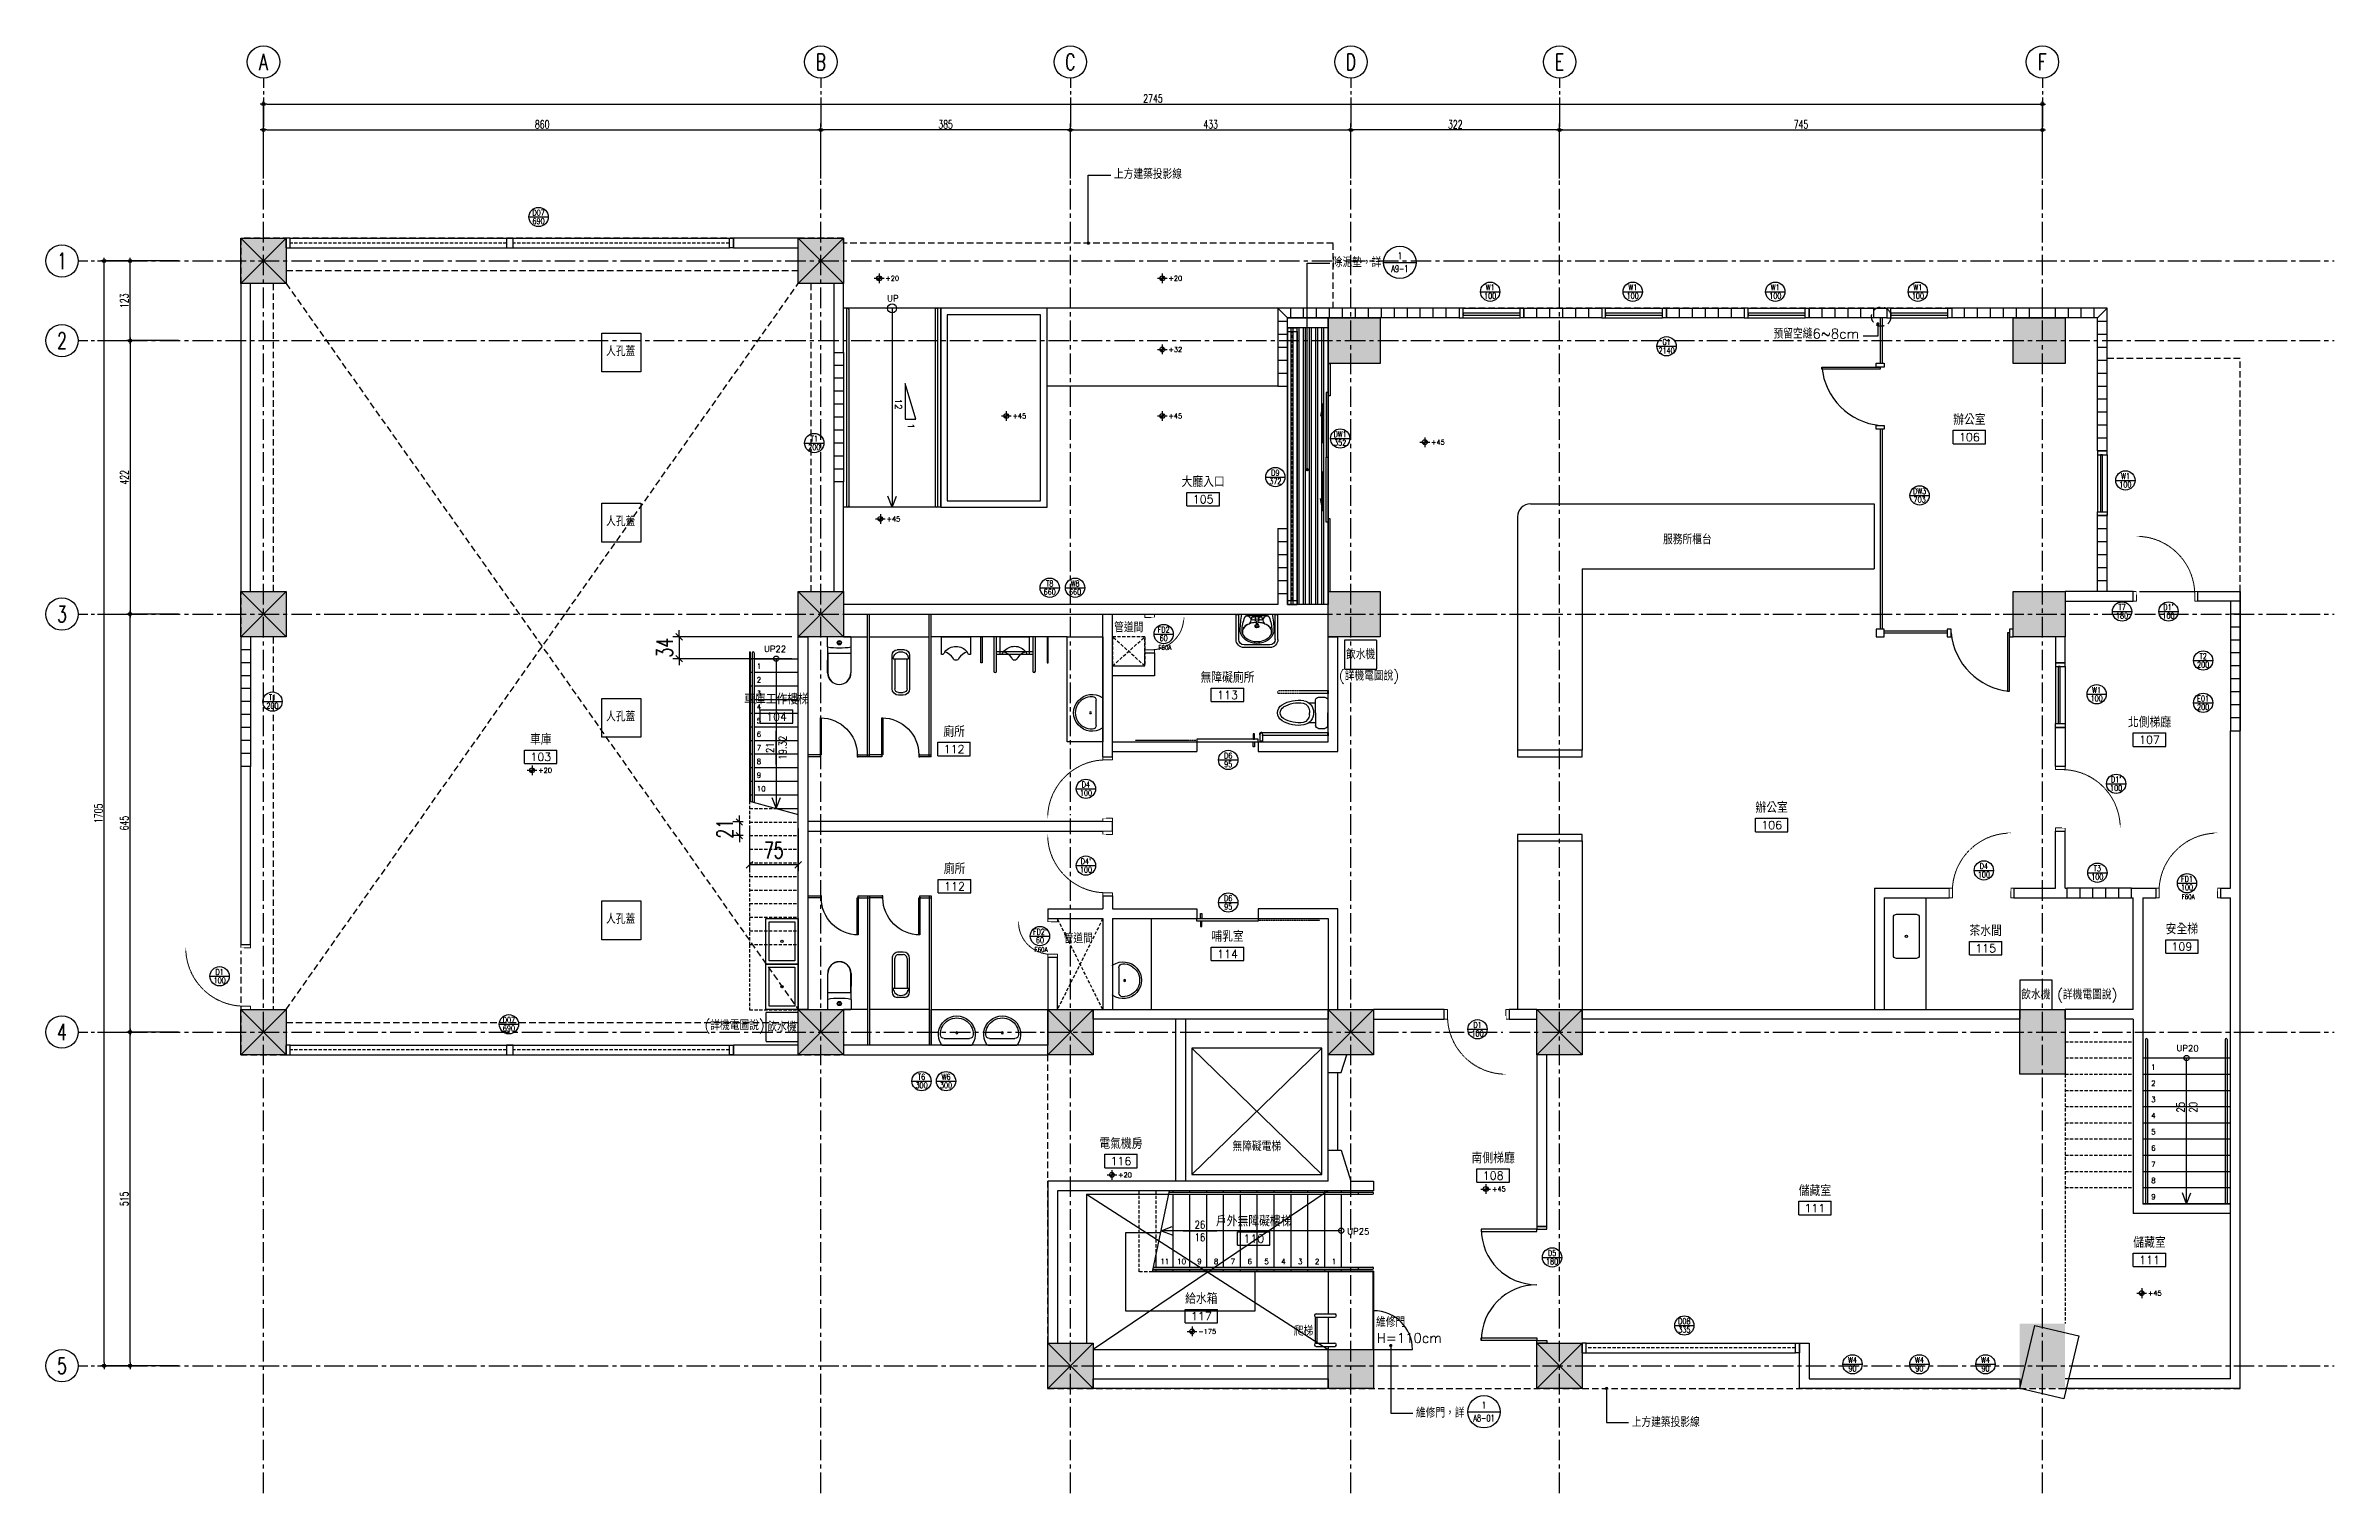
# Model space of a CAD drawing. Header units: millimetres. Extents: x -336 to 3195, y -197 to 2037.
import ezdxf
from ezdxf.enums import TextEntityAlignment as Align

# ---------------------------------------------------------------- set-up
doc = ezdxf.new("R2010")
doc.units = ezdxf.units.MM
doc.set_wipeout_variables(frame=1)
for name, pattern in [('1', [0.375, 0.25, -0.125]), ('CENTER', [50.8, 31.75, -6.35, 6.35, -6.35]), ('DASHED', [0.75, 0.5, -0.25]), ('HIDDEN', [0.375, 0.25, -0.125])]:
    doc.linetypes.add(name, pattern=pattern)
for name, color, linetype in [('0-50', 7, 'Continuous'), ('COR', 1, 'Continuous'), ('DIM', 9, 'Continuous'), ('DIM(高程)-50', 2, 'Continuous'), ('DIM1', 3, 'Continuous'), ('GRID', 8, 'CENTER'), ('HATCH', 253, 'Continuous'), ('HATCH_COL', 253, 'Continuous'), ('HID', 5, 'HIDDEN'), ('OPEN', 4, 'Continuous'), ('OTHER', 4, 'Continuous'), ('S-DOOR', 4, 'Continuous'), ('STAIR', 4, 'Continuous'), ('STAIR-T', 3, 'Continuous'), ('TEXT', 4, 'Continuous'), ('TEXT-50', 3, 'Continuous'), ('TOIL', 6, 'Continuous'), ('WALL', 2, 'Continuous'), ('WALL1', 2, 'Continuous'), ('WALL2', 3, 'Continuous'), ('WALL3', 4, 'Continuous'), ('空間名稱-50', 3, 'Continuous'), ('窗編文字', 11, 'Continuous')]:
    doc.layers.add(name, color=color, linetype=linetype)
doc.layers.add('A-DOOR', color=2, linetype='Continuous', lineweight=9)
doc.styles.add('AEH', font='romans', dxfattribs={"width": 0.67, "bigfont": 'china'})
doc.styles.add('C1', font='simplex.shx', dxfattribs={"width": 0.7, "bigfont": 'chineset.shx'})
doc.styles.add('CHINA', font='SIMPLEX.shx', dxfattribs={"width": 0.8, "bigfont": 'chineset.shx'})
doc.styles.add('CHINESET', font='simplex.shx', dxfattribs={"bigfont": 'CHINESET.shx'})
doc.styles.get("Standard").update_dxf_attribs({"font": 'arial.ttf'})
doc.styles.add('尺寸', font='simplex.shx', dxfattribs={"width": 0.8, "bigfont": 'china.shx'})
doc.dimstyles.new('DIMCC-50', dxfattribs={"dimscale": 50, "dimtxt": 0.25, "dimasz": 0.1, "dimexe": 0.1, "dimexo": 0.1, "dimgap": 0.05, "dimtad": 1, "dimrnd": 1e-05, "dimdsep": 46, "dimtxsty": 'C1', "dimblk1": 'Cir', "dimblk2": 'Cir', "dimsah": 1, "dimcen": 0.5, "dimclrd": 256, "dimclre": 256, "dimclrt": 2, "dimadec": 0, "dimazin": 0, "dimtfac": 1, "dimtix": 1, "dimtmove": 2, "dimatfit": 3, "dimldrblk": 'DOT', "dimfxl": 1, "dimtolj": 1, "dimtzin": 0, "dimarcsym": 0})
doc.dimstyles.new('DIMTT-100', dxfattribs={"dimscale": 100, "dimtxt": 0.25, "dimasz": 0.1, "dimexe": 0.1, "dimexo": 0.1, "dimgap": 0.1, "dimtad": 1, "dimrnd": 0.5, "dimdsep": 46, "dimtxsty": 'C1', "dimblk": 'OBLIQUE', "dimcen": 0, "dimclrd": 256, "dimclre": 256, "dimclrt": 2, "dimadec": 1, "dimazin": 0, "dimtfac": 1, "dimtix": 1, "dimtmove": 2, "dimatfit": 3, "dimldrblk": 'DOT', "dimfxl": 1, "dimtolj": 1, "dimarcsym": 0})

# ---------------------------------------------------------------- blocks, each defined once
blk = doc.blocks.new('_LCol001U')
for p, q in [((0, 1.5), (0, 1.2)), ((0, 1.1), (0, 1)), ((0, 0.9), (0, 0))]:
    blk.add_line(p, q)
blk.add_circle((0, 2), 0.5)
at = {"style": 'C1', "width": 0.7}
blk.add_attdef('GRID', text='', height=0.5, dxfattribs=at).set_placement((0, 2), align=Align.MIDDLE)
blk = doc.blocks.new('_LCol001L')
for p, q in [((-1.5, 0), (-1.2, 0)), ((-1.1, 0), (-1, 0)), ((-0.9, 0), (0, 0))]:
    blk.add_line(p, q)
blk.add_circle((-2, 0), 0.5)
at = {"style": 'C1', "width": 0.7}
blk.add_attdef('GRID', text='', height=0.5, dxfattribs=at).set_placement((-2, 0), align=Align.MIDDLE)
blk = doc.blocks.new('Cir')
blk.add_line((-1, 0), (1, 0))
blk.add_circle((0, 0), 0.5)
blk = doc.blocks.new('*D30')
at = {"layer": 'DefPoints', "color": 0, "transparency": 16777216}
for p in [(860, 202.1), (0, 122.1), (860, 122.1)]:
    blk.add_point(p, dxfattribs=at)
at = {"layer": 'DIM1', "lineweight": -2, "transparency": 16777216}
for p, q in [((0, 127.1), (0, 207.1)), ((5, 202.1), (855, 202.1)), ((860, 127.1), (860, 207.1))]:
    blk.add_line(p, q, dxfattribs=at)
at = {"layer": 'DIM1', "lineweight": -2, "transparency": 16777216, "xscale": 5, "yscale": 5, "zscale": 5, "rotation": 180}
blk.add_blockref('Cir', (0, 202.1), dxfattribs=at)
at = {"layer": 'DIM1', "lineweight": -2, "transparency": 16777216, "xscale": 5, "yscale": 5, "zscale": 5}
blk.add_blockref('Cir', (860, 202.1), dxfattribs=at)
at = {"layer": 'DIM1', "color": 2, "transparency": 16777216, "insert": (430, 210.8), "char_height": 12.5, "attachment_point": 5, "style": 'C1'}
blk.add_mtext('\\A1;860', dxfattribs=at)
blk = doc.blocks.new('_Dot')
at = {"color": 0, "linetype": 'ByBlock', "lineweight": -2}
blk.add_line((-0.5, 0), (-1, 0), dxfattribs=at)
at = {"color": 0, "linetype": 'ByBlock', "const_width": 0.5}
blk.add_lwpolyline([(-0.25, 0, 1), (0.25, 0, 1)], format="xyb", close=True, dxfattribs=at)
blk = doc.blocks.new('*D31')
at = {"layer": 'DefPoints', "color": 0, "transparency": 16777216}
for p in [(860, 202.1), (860, 122.1), (1245, 122.1)]:
    blk.add_point(p, dxfattribs=at)
at = {"layer": 'DIM1', "lineweight": -2, "transparency": 16777216}
for p, q in [((860, 127.1), (860, 207.1)), ((1240, 202.1), (865, 202.1)), ((1245, 127.1), (1245, 207.1))]:
    blk.add_line(p, q, dxfattribs=at)
at = {"layer": 'DIM1', "lineweight": -2, "transparency": 16777216, "xscale": 5, "yscale": 5, "zscale": 5}
for p, rotation in [((860, 202.1), 179.9999999999989), ((1245, 202.1), 359.9999999999989)]:
    blk.add_blockref('Cir', p, dxfattribs=dict(at, rotation=rotation))
at = {"layer": 'DIM1', "color": 2, "transparency": 16777216, "insert": (1052.5, 210.8), "char_height": 12.5, "attachment_point": 5, "style": 'C1'}
blk.add_mtext('\\A1;385', dxfattribs=at)
blk = doc.blocks.new('*D32')
at = {"layer": 'DefPoints', "color": 0, "transparency": 16777216}
for p in [(1678, 202.1), (1245, 122.1), (1678, 122.1)]:
    blk.add_point(p, dxfattribs=at)
at = {"layer": 'DIM1', "lineweight": -2, "transparency": 16777216}
for p, q in [((1245, 127.1), (1245, 207.1)), ((1250, 202.1), (1673, 202.1)), ((1678, 127.1), (1678, 207.1))]:
    blk.add_line(p, q, dxfattribs=at)
at = {"layer": 'DIM1', "lineweight": -2, "transparency": 16777216, "xscale": 5, "yscale": 5, "zscale": 5, "rotation": 180}
blk.add_blockref('Cir', (1245, 202.1), dxfattribs=at)
at = {"layer": 'DIM1', "lineweight": -2, "transparency": 16777216, "xscale": 5, "yscale": 5, "zscale": 5}
blk.add_blockref('Cir', (1678, 202.1), dxfattribs=at)
at = {"layer": 'DIM1', "color": 2, "transparency": 16777216, "insert": (1461.5, 210.8), "char_height": 12.5, "attachment_point": 5, "style": 'C1'}
blk.add_mtext('\\A1;433', dxfattribs=at)
blk = doc.blocks.new('*D33')
at = {"layer": 'DefPoints', "color": 0, "transparency": 16777216}
for p in [(1678, 202.1), (1678, 122.1), (2000, 122.1)]:
    blk.add_point(p, dxfattribs=at)
at = {"layer": 'DIM1', "lineweight": -2, "transparency": 16777216}
for p, q in [((1678, 127.1), (1678, 207.1)), ((1995, 202.1), (1683, 202.1)), ((2000, 127.1), (2000, 207.1))]:
    blk.add_line(p, q, dxfattribs=at)
at = {"layer": 'DIM1', "lineweight": -2, "transparency": 16777216, "xscale": 5, "yscale": 5, "zscale": 5}
for p, rotation in [((1678, 202.1), 179.9999999999987), ((2000, 202.1), 359.9999999999987)]:
    blk.add_blockref('Cir', p, dxfattribs=dict(at, rotation=rotation))
at = {"layer": 'DIM1', "color": 2, "transparency": 16777216, "insert": (1839, 210.8), "char_height": 12.5, "attachment_point": 5, "style": 'C1'}
blk.add_mtext('\\A1;322', dxfattribs=at)
blk = doc.blocks.new('*D34')
at = {"layer": 'DefPoints', "color": 0, "transparency": 16777216}
for p in [(2745, 202.1), (2000, 122.1), (2745, 122.1)]:
    blk.add_point(p, dxfattribs=at)
at = {"layer": 'DIM1', "lineweight": -2, "transparency": 16777216}
for p, q in [((2000, 127.1), (2000, 207.1)), ((2005, 202.1), (2740, 202.1)), ((2745, 127.1), (2745, 207.1))]:
    blk.add_line(p, q, dxfattribs=at)
at = {"layer": 'DIM1', "lineweight": -2, "transparency": 16777216, "xscale": 5, "yscale": 5, "zscale": 5, "rotation": 180}
blk.add_blockref('Cir', (2000, 202.1), dxfattribs=at)
at = {"layer": 'DIM1', "lineweight": -2, "transparency": 16777216, "xscale": 5, "yscale": 5, "zscale": 5}
blk.add_blockref('Cir', (2745, 202.1), dxfattribs=at)
at = {"layer": 'DIM1', "color": 2, "transparency": 16777216, "insert": (2372.5, 210.8), "char_height": 12.5, "attachment_point": 5, "style": 'C1'}
blk.add_mtext('\\A1;745', dxfattribs=at)
blk = doc.blocks.new('*D35')
at = {"layer": 'DefPoints', "color": 0, "transparency": 16777216}
for p in [(2745, 242.1), (0, 162.1), (2745, 162.1)]:
    blk.add_point(p, dxfattribs=at)
at = {"layer": 'DIM1', "lineweight": -2, "transparency": 16777216}
for p, q in [((0, 167.1), (0, 247.1)), ((5, 242.1), (2740, 242.1)), ((2745, 167.1), (2745, 247.1))]:
    blk.add_line(p, q, dxfattribs=at)
at = {"layer": 'DIM1', "lineweight": -2, "transparency": 16777216, "xscale": 5, "yscale": 5, "zscale": 5, "rotation": 180}
blk.add_blockref('Cir', (0, 242.1), dxfattribs=at)
at = {"layer": 'DIM1', "lineweight": -2, "transparency": 16777216, "xscale": 5, "yscale": 5, "zscale": 5}
blk.add_blockref('Cir', (2745, 242.1), dxfattribs=at)
at = {"layer": 'DIM1', "color": 2, "transparency": 16777216, "insert": (1372.5, 250.8), "char_height": 12.5, "attachment_point": 5, "style": 'C1'}
blk.add_mtext('\\A1;2745', dxfattribs=at)
blk = doc.blocks.new('*D36')
at = {"layer": 'DefPoints', "color": 0, "transparency": 16777216}
for p in [(-206, -1190), (-126, -1190), (-126, -1705)]:
    blk.add_point(p, dxfattribs=at)
at = {"layer": 'DIM1', "lineweight": -2, "transparency": 16777216}
for p, q in [((-131, -1190), (-211, -1190)), ((-206, -1700), (-206, -1195)), ((-131, -1705), (-211, -1705))]:
    blk.add_line(p, q, dxfattribs=at)
at = {"layer": 'DIM1', "lineweight": -2, "transparency": 16777216, "xscale": 5, "yscale": 5, "zscale": 5}
for p, rotation in [((-206, -1190), 90), ((-206, -1705), 270)]:
    blk.add_blockref('Cir', p, dxfattribs=dict(at, rotation=rotation))
at = {"layer": 'DIM1', "color": 2, "transparency": 16777216, "insert": (-214.8, -1447.5), "char_height": 12.5, "attachment_point": 5, "rotation": 90, "style": 'C1'}
blk.add_mtext('\\A1;515', dxfattribs=at)
blk = doc.blocks.new('*D37')
at = {"layer": 'DefPoints', "color": 0, "transparency": 16777216}
for p in [(-206, -545), (-126, -545), (-126, -1190)]:
    blk.add_point(p, dxfattribs=at)
at = {"layer": 'DIM1', "lineweight": -2, "transparency": 16777216}
for p, q in [((-131, -545), (-211, -545)), ((-206, -1185), (-206, -550)), ((-131, -1190), (-211, -1190))]:
    blk.add_line(p, q, dxfattribs=at)
at = {"layer": 'DIM1', "lineweight": -2, "transparency": 16777216, "xscale": 5, "yscale": 5, "zscale": 5}
for p, rotation in [((-206, -545), 90), ((-206, -1190), 270)]:
    blk.add_blockref('Cir', p, dxfattribs=dict(at, rotation=rotation))
at = {"layer": 'DIM1', "color": 2, "transparency": 16777216, "insert": (-214.8, -867.5), "char_height": 12.5, "attachment_point": 5, "rotation": 90, "style": 'C1'}
blk.add_mtext('\\A1;645', dxfattribs=at)
blk = doc.blocks.new('*D38')
at = {"layer": 'DefPoints', "color": 0, "transparency": 16777216}
for p in [(-126, -123), (-206, -545), (-126, -545)]:
    blk.add_point(p, dxfattribs=at)
at = {"layer": 'DIM1', "lineweight": -2, "transparency": 16777216}
for p, q in [((-131, -123), (-211, -123)), ((-206, -128), (-206, -540)), ((-131, -545), (-211, -545))]:
    blk.add_line(p, q, dxfattribs=at)
at = {"layer": 'DIM1', "lineweight": -2, "transparency": 16777216, "xscale": 5, "yscale": 5, "zscale": 5}
for p, rotation in [((-206, -123), 90), ((-206, -545), 270)]:
    blk.add_blockref('Cir', p, dxfattribs=dict(at, rotation=rotation))
at = {"layer": 'DIM1', "color": 2, "transparency": 16777216, "insert": (-214.8, -334), "char_height": 12.5, "attachment_point": 5, "rotation": 90, "style": 'C1'}
blk.add_mtext('\\A1;422', dxfattribs=at)
blk = doc.blocks.new('*D39')
at = {"layer": 'DefPoints', "color": 0, "transparency": 16777216}
for p in [(-206, 0), (-126, 0), (-126, -123)]:
    blk.add_point(p, dxfattribs=at)
at = {"layer": 'DIM1', "lineweight": -2, "transparency": 16777216}
for p, q in [((-131, 0), (-211, 0)), ((-206, -118), (-206, -5)), ((-131, -123), (-211, -123))]:
    blk.add_line(p, q, dxfattribs=at)
at = {"layer": 'DIM1', "lineweight": -2, "transparency": 16777216, "xscale": 5, "yscale": 5, "zscale": 5}
for p, rotation in [((-206, 0), 90), ((-206, -123), 270)]:
    blk.add_blockref('Cir', p, dxfattribs=dict(at, rotation=rotation))
at = {"layer": 'DIM1', "color": 2, "transparency": 16777216, "insert": (-214.8, -61.5), "char_height": 12.5, "attachment_point": 5, "rotation": 90, "style": 'C1'}
blk.add_mtext('\\A1;123', dxfattribs=at)
blk = doc.blocks.new('*D40')
at = {"layer": 'DefPoints', "color": 0, "transparency": 16777216}
for p in [(-166, 0), (-246, 0), (-166, -1705)]:
    blk.add_point(p, dxfattribs=at)
at = {"layer": 'DIM1', "lineweight": -2, "transparency": 16777216}
for p, q in [((-171, 0), (-251, 0)), ((-246, -1700), (-246, -5)), ((-171, -1705), (-251, -1705))]:
    blk.add_line(p, q, dxfattribs=at)
at = {"layer": 'DIM1', "lineweight": -2, "transparency": 16777216, "xscale": 5, "yscale": 5, "zscale": 5}
for p, rotation in [((-246, 0), 90), ((-246, -1705), 270)]:
    blk.add_blockref('Cir', p, dxfattribs=dict(at, rotation=rotation))
at = {"layer": 'DIM1', "color": 2, "transparency": 16777216, "insert": (-254.8, -852.5), "char_height": 12.5, "attachment_point": 5, "rotation": 90, "style": 'C1'}
blk.add_mtext('\\A1;1705', dxfattribs=at)
blk = doc.blocks.new('樓梯尺寸')
at = {"layer": 'STAIR-T'}
blk.add_line((-26, 0), (26, 0), dxfattribs=at)
at = {"layer": 'STAIR-T', "style": 'C1', "width": 0.8}
for tag, p in [('級深', (-12.7, 3.4)), ('級高', (-12.7, -18.6))]:
    blk.add_attdef(tag, p, '', height=15, dxfattribs=at)
blk = doc.blocks.new('*U26')
for points in [[(0, -15), (0, 0), (5, 0), (5, -15)], [(95, -15), (95, 0), (100, 0), (100, -15)]]:
    blk.add_lwpolyline(points, close=True)
at = {"color": 4, "linetype": 'HIDDEN'}
blk.add_arc((5, -5), 90, 360, 90, dxfattribs=at)
blk.add_wipeout([(5, -5), (5, 85), (9.5, 85), (9.5, -5)])
blk = doc.blocks.new('*U23')
at = {"color": 4}
blk.add_wipeout([(0, -15), (100, -15), (100, 0), (0, 0)], dxfattribs=at)
for points in [[(0, -15), (0, 0), (5, 0), (5, -15)], [(95, -15), (95, 0), (100, 0), (100, -15)]]:
    blk.add_lwpolyline(points, close=True)
at = {"color": 4, "linetype": 'HIDDEN'}
blk.add_arc((5, -5), 90, 360, 90, dxfattribs=at)
blk.add_wipeout([(5, -5), (5, 85), (9.5, 85), (9.5, -5)])
blk = doc.blocks.new('_LOPN002')
blk.add_line((1557.9, -266762.5), (1607.9, -266762.5))
blk.add_circle((1582.9, -266762.5), 25)
at = {"layer": '窗編文字', "style": '尺寸', "width": 0.7}
for tag, height, p in [('U', 15, (1582.9, -266751.4)), ('D', 15, (1582.9, -266773.3)), ('60A', 12, (1621.4, -266777.3))]:
    blk.add_attdef(tag, text='', height=height, dxfattribs=at).set_placement(p, align=Align.MIDDLE)
blk = doc.blocks.new('PWSH009')
for p, q in [((-22.4, 0), (22.4, 0)), ((-19.4, -10), (19.4, -10))]:
    blk.add_line(p, q)
blk.add_circle((0.2, -18.8), 1.5)
for centre, radius, start, end in [((-22.4, -1.5), 1.5, 90, 146.1556), ((22.4, -1.5), 1.5, 33.8444, 90), ((0, -16.5), 28.4, 146.1556, 33.8444), ((-19.4, -16), 6, 90, 178.5361), ((0, -16.5), 25.4, 178.5361, 1.4639), ((19.4, -16), 6, 1.4639, 90)]:
    blk.add_arc(centre, radius, start, end)
blk = doc.blocks.new('無障礙推門')
at = {"linetype": 'HIDDEN', "ltscale": 0.01}
blk.add_line((-95, -1.8), (-190, -1.8), dxfattribs=at)
for points in [[(0, 0), (0, -4), (-95, -4), (-95, 0)], [(-6, 0), (-6, 8), (-8, 8), (-8, 0)], [(-6, -4), (-6, -12), (-8, -12), (-8, -4)]]:
    blk.add_lwpolyline(points, close=True)
blk = doc.blocks.new('*U24')
for points in [[(0, -15), (0, 0), (5, 0), (5, -15)], [(55, -15), (55, 0), (60, 0), (60, -15)]]:
    blk.add_lwpolyline(points, close=True)
at = {"color": 4, "linetype": 'HIDDEN'}
blk.add_arc((5, -5), 50, 360, 90, dxfattribs=at)
blk.add_wipeout([(5, -5), (5, 45), (9.5, 45), (9.5, -5)])
blk = doc.blocks.new('A$C5A325B22')
at = {"color": 0, "linetype": 'Continuous'}
for p, q in [((0, 58.5), (0, 60)), ((3, 58.5), (0, 58.5)), ((3, 60), (3, 58.5)), ((3, 1.5), (0, 1.5)), ((0, 1.5), (0, 0)), ((60, 3), (3, 3)), ((3, 3), (3, 1.5)), ((3, 0), (3, 1.5)), ((3, 1.5), (60, 1.5)), ((60, 1.5), (60, 3))]:
    blk.add_line(p, q, dxfattribs=at)
blk.add_arc((3, 1.5), 57, 360, 90, dxfattribs=at)
blk = doc.blocks.new('PCOM002')
for p, q in [((-5.5, 0), (5.5, 0)), ((-13.5, -8), (-13.5, -60)), ((-12, -14), (-12, -12.2)), ((12, -14), (-12, -14)), ((-10.8, -11), (-10.8, -11)), ((-9.5, -60), (-9.5, -14)), ((9.5, -14), (9.5, -60)), ((10.8, -11), (10.8, -11)), ((12, -14), (12, -12.2)), ((13.5, -60), (13.5, -8)), ((3.5, -66), (-3.5, -66)), ((-3.5, -70), (3.5, -70))]:
    blk.add_line(p, q)
for centre, radius, start, end in [((-5.5, -8), 8, 90, 180), ((-10.8, -12.2), 1.2, 90, 180), ((-5.8, -10.5), 5, 136.1257, 185.7103), ((0, -16.1), 13.1, 43.8743, 136.1257), ((5.5, -8), 8, 0, 90), ((5.8, -10.5), 5, 354.2897, 43.8743), ((10.8, -12.2), 1.2, 0, 90), ((-3.5, -60), 10, 180, 270), ((-3.5, -60), 6, 180, 270), ((3.5, -60), 6, 270, 0), ((3.5, -60), 10, 270, 0)]:
    blk.add_arc(centre, radius, start, end)
blk = doc.blocks.new('馬桶')
at = {"linetype": 'Continuous'}
for p, q in [((298214.2, 4180.9), (298214.2, 4220.9)), ((298214.5, 4190.7), (298214.5, 4220.9)), ((298249.8, 4190.7), (298249.9, 4220.9)), ((298250.2, 4220.9), (298250.1, 4180.9)), ((298213.7, 4180.4), (298213.7, 4165.9)), ((298249.8, 4190.7), (298214.5, 4190.7)), ((298250.6, 4180.4), (298250.6, 4165.9)), ((298214.2, 4165.4), (298250.1, 4165.4))]:
    blk.add_line(p, q, dxfattribs=at)
for radius in [3.25, 2.6, 2.5]:
    blk.add_circle((298232.1, 4174.4), radius, dxfattribs=at)
for centre, radius, start, end in [((298232.2, 4220.9), 18, 0, 180), ((298232.2, 4220.9), 17.7, 0, 180), ((298214.3, 4180.4), 0.585, 98.3397, 180.4796), ((298232.2, 4067.5), 114.8, 80.9936, 99.0058), ((298234.1, 4174.4), 2.3, 109.0986, 250.9014), ((298250.1, 4180.4), 0.584, 359.5082, 81.6921), ((298214.2, 4165.9), 0.5, 180, 270), ((298250.1, 4165.9), 0.5, 270, 0)]:
    blk.add_arc(centre, radius, start, end, dxfattribs=at)
blk = doc.blocks.new('PURN001')
blk.add_lwpolyline([(17.1, -22.9, -0.055232), (19.5, -27), (22.5, -27), (22.5, 0), (-22.5, 0), (-22.5, -27), (-19.5, -27, -0.055232), (-17.1, -22.9, -0.146751), (-4.5, -32.6, 0.381008), (0, -36, 0.381008), (4.5, -32.6, -0.146751), (17.1, -22.9, -0.146751)], format="xyb")
blk.add_arc((0, -36), 21.5, 37.4205, 142.5795)
blk = doc.blocks.new('PCOM004')
for p, q in [((-19.6, 0), (0, 0)), ((19.6, 0), (0, 0)), ((-24.1, -14.3), (-24.1, -4.5)), ((0, -18.7), (-19.6, -18.7)), ((-15.1, -28.9), (-15.1, -18.7)), ((-3.1, -28.3), (0, -28.3)), ((0, -18.7), (19.6, -18.7)), ((3.1, -28.3), (0, -28.3)), ((15.1, -28.9), (15.1, -18.7)), ((24.1, -14.3), (24.1, -4.5))]:
    blk.add_line(p, q)
for centre, radius, start, end in [((-19.6, -4.5), 4.46, 90, 180), ((-19.6, -14.3), 4.46, 180, 270), ((-0.8, -40.1), 18.1, 87.4882, 170.5457), ((-2.9, -40.5), 12.2, 91.1007, 167.0144), ((0.8, -40.1), 18.1, 9.4543, 92.5118), ((2.9, -40.5), 12.2, 12.9856, 88.8993), ((19.6, -4.5), 4.46, 0, 90), ((19.6, -14.3), 4.46, 270, 0), ((29.8, -45.2), 49.2, 170.5457, 210.9616), ((29.8, -45.2), 45.2, 170.5457, 210.9616), ((0.1, -63), 14.5, 210.9616, 269.7798), ((0.1, -63), 10.5, 210.9616, 269.7798), ((-0.1, -63), 10.5, 270.2202, 329.0384), ((-0.1, -63), 14.5, 270.2202, 329.0384), ((-29.8, -45.2), 45.2, 329.0384, 9.4543), ((-29.8, -45.2), 49.2, 329.0384, 9.4543)]:
    blk.add_arc(centre, radius, start, end)
blk = doc.blocks.new('無障礙馬桶')
for p, q in [((296900.9, 5787.9), (296899.9, 5788.8)), ((296899.9, 5788.8), (296899.9, 5783.3)), ((296900.9, 5784.3), (296899.9, 5783.3)), ((296900.9, 5787.9), (296900.9, 5784.3)), ((296900.9, 5723.1), (296899.9, 5724)), ((296899.9, 5724), (296899.9, 5718.5)), ((296900.9, 5723.1), (296900.9, 5719.5)), ((296900.9, 5723.1), (297003.4, 5723.1)), ((297001.6, 5721.3), (297001.6, 5710.3)), ((297005.2, 5710.3), (297005.2, 5721.3)), ((296900.9, 5719.5), (296899.9, 5718.5)), ((297001.6, 5719.5), (296900.9, 5719.5)), ((297001.6, 5710.3), (297000.7, 5709.3)), ((297000.7, 5709.3), (297006.2, 5709.3)), ((297001.6, 5710.3), (297005.2, 5710.3)), ((297005.2, 5710.3), (297006.2, 5709.3))]:
    blk.add_line(p, q)
at = {"linetype": 'HIDDEN', "ltscale": 0.01}
for p, q in [((296900.9, 5787.9), (296976.4, 5787.9)), ((296976.4, 5784.3), (296900.9, 5784.3))]:
    blk.add_line(p, q, dxfattribs=at)
at = {"linetype": 'HIDDEN', "ltscale": 0.01, "extrusion": (0, 0, -1)}
blk.add_ellipse((296976.4, 5786.1), major_axis=(-1.27, 1.27), ratio=1, start_param=0.785398, end_param=3.926991, dxfattribs=at)
at = {"extrusion": (0, 0, -1)}
for major_axis, start_param, end_param in [((1.91, 1.91), 4.656718, 7.798311), ((1.27, 1.27), 3.926991, 7.068583), ((-1.91, 1.91), 4.656718, 4.768059), ((-1.91, 1.91), 3.085922, 3.197263)]:
    blk.add_ellipse((297003.4, 5721.3), major_axis=major_axis, ratio=1, start_param=start_param, end_param=end_param, dxfattribs=at)
at = {"rotation": 90}
blk.add_blockref('PCOM004', (296900.7, 5754.2), dxfattribs=at)
blk = doc.blocks.new('無障礙洗臉盆')
for p, q in [((297128.2, 5754.8), (297128.2, 5722.3)), ((297131.7, 5754.8), (297131.7, 5722.3)), ((297173.1, 5765.5), (297138.9, 5765.5)), ((297173.1, 5762), (297138.9, 5762)), ((297180.3, 5754.8), (297180.3, 5722.3)), ((297183.8, 5754.8), (297183.8, 5722.3)), ((297128.2, 5722.3), (297127.3, 5721.3)), ((297127.3, 5721.3), (297132.7, 5721.3)), ((297131.7, 5722.3), (297128.2, 5722.3)), ((297132.7, 5721.3), (297131.7, 5722.3)), ((297136, 5721.3), (297176, 5721.3)), ((297143.7, 5722.8), (297168.3, 5722.8)), ((297155.3, 5724), (297155.5, 5723.5)), ((297156.5, 5723.5), (297156.7, 5724)), ((297180.3, 5722.3), (297179.3, 5721.3)), ((297179.3, 5721.3), (297184.7, 5721.3)), ((297183.8, 5722.3), (297180.3, 5722.3)), ((297184.7, 5721.3), (297183.8, 5722.3))]:
    blk.add_line(p, q)
at = {"flags": 128}
for points in [[(297153.6, 5724.6), (297153.6, 5729.1), (297154.4, 5729.1)], [(297158.4, 5724.6), (297158.4, 5729.1), (297157.6, 5729.1)]]:
    blk.add_lwpolyline(points, dxfattribs=at)
blk.add_circle((297156, 5723.9), 0.25)
for centre, radius, start, end in [((297138.9, 5754.8), 10.7, 90, 180), ((297138.9, 5754.8), 7.2, 90, 180), ((297147.6, 5742.5), 13.9, 152.1826, 180), ((297233.4, 5742.5), 99.6, 180.0007, 192.3097), ((297151.6, 5740.4), 18.4, 128.1336, 152.1826), ((297146.2, 5743.7), 9.99, 133.9075, 184.27), ((297186.9, 5744.3), 50.7, 181.5735, 201.9413), ((297146.3, 5744.8), 9.25, 149.1076, 180), ((297146.3, 5744.8), 9.25, 180, 210.8924), ((297151, 5747.2), 14.8, 210.3102, 236.0626), ((297151, 5742), 14.7, 124.6952, 149.1076), ((297151, 5747.6), 14.7, 210.8924, 235.3048), ((297154.3, 5737), 22.7, 108.0133, 128.1336), ((297154, 5737.6), 20, 106.0009, 124.6952), ((297156, 5731.7), 28.3, 90, 108.0133), ((297156, 5730.7), 27.3, 90, 106.0009), ((297156, 5736.9), 2.37, 302.0036, 239.6237), ((297156, 5731.7), 28.3, 71.9867, 90), ((297156, 5730.7), 27.3, 73.9991, 90), ((297158, 5737.6), 20, 55.3048, 73.9991), ((297157.7, 5737), 22.7, 51.8664, 71.9867), ((297161, 5747.2), 14.8, 303.9374, 329.6898), ((297161.1, 5742), 14.7, 30.8924, 55.3048), ((297161.1, 5747.6), 14.7, 304.6952, 329.1076), ((297160.4, 5740.4), 18.4, 27.8174, 51.8664), ((297125.1, 5744.3), 50.7, 338.0587, 358.4265), ((297165.8, 5743.7), 9.99, 355.73, 46.0925), ((297173.1, 5754.8), 10.7, 0, 90), ((297173.1, 5754.8), 7.2, 0, 90), ((297165.7, 5744.8), 9.25, 0, 30.8924), ((297165.7, 5744.8), 9.25, 329.1076, 0), ((297078.7, 5742.5), 99.6, 347.6903, 359.9993), ((297164.4, 5742.5), 13.9, 0, 27.8174), ((297143.7, 5727), 4.16, 201.9413, 270), ((297142.3, 5729.2), 5.64, 258.9767, 41.4657), ((297154, 5752), 20, 235.3048, 253.9991), ((297142.9, 5735.1), 0.25, 226.8429, 56.7001), ((297146.7, 5733.1), 0.25, 68.8082, 221.4657), ((297156, 5759), 27.3, 253.9991, 266.4788), ((297157.7, 5726.8), 8.5, 169.5994, 190.4343), ((297149.6, 5728.3), 0.25, 92.2026, 167.6542), ((297149.6, 5725.4), 0.25, 192.3554, 267.891), ((297150.7, 5735.3), 6.82, 260.8948, 295.0137), ((297150.7, 5718.1), 7.09, 65.5374, 98.7743), ((297156, 5759.6), 35.1, 266.1424, 268.5758), ((297112.9, 5734.4), 41.9, 348.184, 4.096), ((297156, 5737.2), 1.34, 7.1859, 172.8141), ((297152.5, 5723.1), 2.92, 17.29, 35.8608), ((297156, 5723.8), 0.601, 214.3688, 325.6312), ((297159.5, 5723.1), 2.92, 144.1392, 162.71), ((297156, 5759.6), 35.1, 271.5625, 273.8576), ((297200.1, 5734.4), 42.8, 175.9849, 191.5392), ((297156, 5759), 27.3, 273.5212, 286.0009), ((297161.3, 5735.3), 6.82, 244.9863, 279.1052), ((297161.3, 5718.1), 7.09, 81.2257, 114.4626), ((297162.4, 5728.3), 0.25, 12.3458, 87.7974), ((297162.4, 5725.4), 0.25, 272.109, 347.6446), ((297154.2, 5726.8), 8.5, 349.5657, 10.4006), ((297158, 5752), 20, 286.0009, 304.6952), ((297169.8, 5729.2), 5.64, 138.5343, 281.0233), ((297165.3, 5733.1), 0.25, 318.5343, 111.1918), ((297168.3, 5727), 4.16, 270, 338.0587), ((297169.1, 5735.1), 0.25, 123.2999, 313.1571)]:
    blk.add_arc(centre, radius, start, end)
blk = doc.blocks.new('180D')
for points in [[(34031.8, 37108.7), (34031.8, 37104.7), (34117.8, 37104.7), (34117.8, 37108.7)], [(34117.8, 37112.7), (34117.8, 37108.7), (34132.8, 37108.7), (34132.8, 37112.7)], [(34031.8, 36936.7), (34031.8, 36940.7), (34117.8, 36940.7), (34117.8, 36936.7)], [(34117.8, 36932.7), (34117.8, 36936.7), (34132.8, 36936.7), (34132.8, 36932.7)]]:
    blk.add_lwpolyline(points, close=True)
for centre, start, end in [((34117.8, 37108.7), 180, 270), ((34117.8, 36936.7), 90, 180)]:
    blk.add_arc(centre, 86, start, end)
blk = doc.blocks.new('_LRNO001')
for p, q in [((-0.5, 0.212), (0.5, 0.212)), ((-0.5, -0.204), (-0.5, 0.212)), ((0.5, -0.204), (0.5, 0.212)), ((-0.5, -0.204), (0.5, -0.204))]:
    blk.add_line(p, q)
at = {"style": 'C1'}
blk.add_attdef('NAME', text='', height=0.192, dxfattribs=at).set_placement((0, 0.22, -0.353), align=Align.BOTTOM_CENTER)
blk.add_attdef('NO', text='', height=0.231, dxfattribs=at).set_placement((0, 0, -0.192), align=Align.MIDDLE)
blk = doc.blocks.new('90W')
at = {"layer": 'OPEN'}
for p, q in [((32669.8, 23427.8), (32757.8, 23427.8)), ((32669.8, 23412.8), (32757.8, 23412.8))]:
    blk.add_line(p, q, dxfattribs=at)
for points in [[(32663.8, 23427.8), (32669.8, 23427.8), (32669.8, 23412.8), (32663.8, 23412.8)], [(32669.8, 23423.3), (32757.8, 23423.3), (32757.8, 23420.3), (32669.8, 23420.3)], [(32763.8, 23427.8), (32757.8, 23427.8), (32757.8, 23412.8), (32763.8, 23412.8)]]:
    blk.add_lwpolyline(points, close=True, dxfattribs=at)
blk = doc.blocks.new('SUBD_1')
blk.add_line((-0.5, 0), (0.5, 0))
blk.add_circle((0, 0), 0.5)
at = {"flags": 8}
for tag, p in [('SUBDRAW', (0, 0.1)), ('DRAWING', (0, -0.3))]:
    blk.add_attdef(tag, text='', height=0.167, dxfattribs=at).set_placement(p, align=Align.CENTER)
blk = doc.blocks.new('ELE_MK')
for p, q in [((-1, 0), (1, 0)), ((0, 1), (0, -1))]:
    blk.add_line(p, q)
at = {"const_width": 0.5}
for points in [[(0, -0.25, -0.414214), (-0.25, 0, -1)], [(0, 0.25, -0.414214), (0.25, 0, -1)]]:
    blk.add_lwpolyline(points, format="xyb", dxfattribs=at)
blk.add_circle((0, 0), 0.5)
at = {"style": 'AEH', "width": 0.67, "flags": 12}
blk.add_attdef('ELETAG', text='', height=0.667, dxfattribs=at).set_placement((1.15, 0), align=Align.MIDDLE_LEFT)
blk = doc.blocks.new('_Oblique')
at = {"color": 0, "linetype": 'ByBlock', "lineweight": -2}
blk.add_line((-0.5, -0.5), (0.5, 0.5), dxfattribs=at)
blk = doc.blocks.new('*D41')
at = {"lineweight": -2, "transparency": 16777216}
for p, q in [((641.4, 1125), (641.4, 1135)), ((815, 1125), (631.4, 1125)), ((641.4, 1125), (641.4, 1091.2)), ((815, 1091.2), (631.4, 1091.2)), ((641.4, 1091.2), (641.4, 1081.2))]:
    blk.add_line(p, q, dxfattribs=at)
at = {"layer": 'DefPoints', "color": 0, "transparency": 16777216}
for p in [(825, 1125), (641.4, 1091.2), (825, 1091.2)]:
    blk.add_point(p, dxfattribs=at)
at = {"lineweight": -2, "transparency": 16777216, "xscale": 10, "yscale": 10, "zscale": 10}
for p, rotation in [((641.4, 1125), 270), ((641.4, 1091.2), 90)]:
    blk.add_blockref('_Oblique', p, dxfattribs=dict(at, rotation=rotation))
at = {"color": 2, "transparency": 16777216, "insert": (618.9, 1108.1), "char_height": 25, "attachment_point": 5, "rotation": 90, "style": 'C1'}
blk.add_mtext('\\A1;34', dxfattribs=at)
blk = doc.blocks.new('*D42')
at = {"lineweight": -2, "transparency": 16777216}
for p, q in [((750, 829.2), (750, 763.1)), ((825, 829.2), (825, 763.1)), ((825, 773.1), (750, 773.1))]:
    blk.add_line(p, q, dxfattribs=at)
at = {"layer": 'DefPoints', "color": 0, "transparency": 16777216}
for p in [(750, 839.2), (825, 839.2), (750, 773.1)]:
    blk.add_point(p, dxfattribs=at)
at = {"lineweight": -2, "transparency": 16777216, "xscale": 10, "yscale": 10, "zscale": 10, "rotation": 180}
blk.add_blockref('_Oblique', (750, 773.1), dxfattribs=at)
at = {"lineweight": -2, "transparency": 16777216, "xscale": 10, "yscale": 10, "zscale": 10}
blk.add_blockref('_Oblique', (825, 773.1), dxfattribs=at)
at = {"color": 2, "transparency": 16777216, "insert": (787.5, 795.6), "char_height": 25, "attachment_point": 5, "style": 'C1'}
blk.add_mtext('\\A1;75', dxfattribs=at)
blk = doc.blocks.new('*D43')
at = {"lineweight": -2, "transparency": 16777216}
for p, q in [((734.3, 839.2), (734.3, 849.2)), ((740, 839.2), (724.3, 839.2)), ((740, 818.2), (724.3, 818.2)), ((734.3, 839.2), (734.3, 818.2)), ((734.3, 818.2), (734.3, 808.2))]:
    blk.add_line(p, q, dxfattribs=at)
at = {"layer": 'DefPoints', "color": 0, "transparency": 16777216}
for p in [(734.3, 818.2), (750, 839.2), (750, 818.2)]:
    blk.add_point(p, dxfattribs=at)
at = {"lineweight": -2, "transparency": 16777216, "xscale": 10, "yscale": 10, "zscale": 10}
for p, rotation in [((734.3, 839.2), 270), ((734.3, 818.2), 90)]:
    blk.add_blockref('_Oblique', p, dxfattribs=dict(at, rotation=rotation))
at = {"color": 2, "transparency": 16777216, "insert": (711.8, 828.7), "char_height": 25, "attachment_point": 5, "rotation": 90, "style": 'C1'}
blk.add_mtext('\\A1;21', dxfattribs=at)
blk = doc.blocks.new('A$Cf1c4574d')
at = {"layer": 'GRID', "linetype": 'CENTER'}
for p, q in [((0, -1901.698), (0, 212.089)), ((860, -1901.698), (860, 212.089)), ((1245, -1901.698), (1245, 212.089)), ((1678, -1901.698), (1678, 212.089)), ((2000, -1901.698), (2000, 212.089)), ((2745, -1901.698), (2745, 212.089)), ((-211.007, 0), (3195.306, 0)), ((-211.007, -123), (3195.306, -123)), ((-211.007, -545), (3195.306, -545)), ((-211.007, -1190), (3195.306, -1190)), ((-211.007, -1705), (3195.306, -1705))]:
    blk.add_line(p, q, dxfattribs=at)
at = {"layer": 'TEXT', "xscale": 50, "yscale": 50, "zscale": 50}
for name, p, values in [('_LCol001U', (0, 207.089), {'GRID': 'A'}), ('_LCol001U', (860, 207.089), {'GRID': 'B'}), ('_LCol001U', (1245, 207.089), {'GRID': 'C'}), ('_LCol001U', (1678, 207.089), {'GRID': 'D'}), ('_LCol001U', (2000, 207.089), {'GRID': 'E'}), ('_LCol001U', (2745, 207.089), {'GRID': 'F'}), ('_LCol001L', (-211.007, 0), {'GRID': '1'}), ('_LCol001L', (-211.007, -123), {'GRID': '2'}), ('_LCol001L', (-211.007, -545), {'GRID': '3'}), ('_LCol001L', (-211.007, -1190), {'GRID': '4'}), ('_LCol001L', (-211.007, -1705), {'GRID': '5'})]:
    blk.add_blockref(name, p, dxfattribs=at).add_auto_attribs(values)
at = {"layer": 'DIM1'}
for p1, p2, distance, picture, middle in [((0, 162.089), (2745, 162.089), 80, '*D35', (1372.5, 250.839)), ((0, 122.089), (860, 122.089), 80, '*D30', (430, 210.839)), ((1245, 122.089), (860, 122.089), -80, '*D31', (1052.5, 210.839)), ((1245, 122.089), (1678, 122.089), 80, '*D32', (1461.5, 210.839)), ((2000, 122.089), (1678, 122.089), -80, '*D33', (1839, 210.839)), ((2000, 122.089), (2745, 122.089), 80, '*D34', (2372.5, 210.839)), ((-166.007, -1705), (-166.007, 0), 80, '*D40', (-254.757, -852.5)), ((-126.007, -123), (-126.007, 0), 80, '*D39', (-214.757, -61.5)), ((-126.007, -123), (-126.007, -545), -80, '*D38', (-214.757, -334)), ((-126.007, -1190), (-126.007, -545), 80, '*D37', (-214.757, -867.5)), ((-126.007, -1705), (-126.007, -1190), 80, '*D36', (-214.757, -1447.5))]:
    dim = blk.add_aligned_dim(p1=p1, p2=p2, distance=distance, dimstyle='DIMCC-50', dxfattribs=at)
    dim.commit()
    dim.dimension.update_dxf_attribs({"geometry": picture, "text_midpoint": middle})

msp = doc.modelspace()

# ---------------------------------------------------------------- hatches: boundary and pattern name
at = {"layer": 'HATCH'}
h = msp.add_hatch(dxfattribs=at)
h.set_pattern_fill('ANSI32', color=256, angle=45)
h.set_pattern_definition([(90, (-32142.462, -33415.024), (-9.525, 0), []), (90, (-32139.287, -33411.849), (-9.525, 0), [])])
h.paths.add_polyline_path([(1643.021, 1602), (1580.021, 1602), (1580.021, 1174.828), (1643.021, 1174.828)])

# ---------------------------------------------------------------- linework, layer by layer
at = {"color": 4, "linetype": '1'}
for points in [[(1718.021, 1120), (1668.021, 1120), (1668.021, 1075), (1718.021, 1075)], [(2760.021, 595), (2710.021, 595), (2710.021, 550), (2760.021, 550)], [(825.021, 545.234), (775.021, 545.234), (775.021, 500.234), (825.021, 500.234)]]:
    msp.add_lwpolyline(points, close=True, dxfattribs=at)
at = {"layer": 'COR'}
for points in [[(-34.979, 1740), (35.021, 1740), (35.021, 1670), (-34.979, 1670)], [(825.021, 1740), (895.021, 1740), (895.021, 1670), (825.021, 1670)], [(1643.021, 1617), (1723.021, 1617), (1723.021, 1547), (1643.021, 1547)], [(2700.021, 1617), (2780.021, 1617), (2780.021, 1547), (2700.021, 1547)], [(-34.979, 1195), (35.021, 1195), (35.021, 1125), (-34.979, 1125)], [(825.021, 1195), (895.021, 1195), (895.021, 1125), (825.021, 1125)], [(1643.021, 1195), (1723.021, 1195), (1723.021, 1125), (1643.021, 1125)], [(2700.021, 1195), (2780.021, 1195), (2780.021, 1125), (2700.021, 1125)], [(-34.979, 550), (35.021, 550), (35.021, 480), (-34.979, 480)], [(825.021, 550), (895.021, 550), (895.021, 480), (825.021, 480)], [(1210.021, 550), (1280.021, 550), (1280.021, 480), (1210.021, 480)], [(1643.021, 550), (1713.021, 550), (1713.021, 480), (1643.021, 480)], [(1965.021, 550), (2035.021, 550), (2035.021, 480), (1965.021, 480)], [(2710.021, 550), (2780.021, 550), (2780.021, 450), (2710.021, 450)], [(2733.185, 62.28), (2801.281, 46.065), (2778.117, -51.215), (2710.021, -35)], [(1210.021, 35), (1280.021, 35), (1280.021, -35), (1210.021, -35)], [(1643.021, 25), (1713.021, 25), (1713.021, -35), (1643.021, -35)], [(1965.021, 35), (2035.021, 35), (2035.021, -35), (1965.021, -35)]]:
    msp.add_lwpolyline(points, close=True, dxfattribs=at)
at = {"layer": 'DefPoints'}
for p, q in [((-34.979, 1740), (35.021, 1670)), ((35.021, 1740), (-34.979, 1670)), ((825.021, 1740), (895.021, 1670)), ((895.021, 1740), (825.021, 1670)), ((-34.979, 1195), (35.021, 1125)), ((35.021, 1195), (-34.979, 1125)), ((825.021, 1195), (895.021, 1125)), ((895.021, 1195), (825.021, 1125)), ((-34.979, 550), (35.021, 480)), ((35.021, 550), (-34.979, 480)), ((825.021, 550), (895.021, 480)), ((895.021, 550), (825.021, 480)), ((1210.021, 550), (1280.021, 480)), ((1280.021, 550), (1210.021, 480)), ((1643.021, 550), (1713.021, 480)), ((1713.021, 550), (1643.021, 480)), ((1965.021, 550), (2035.021, 480)), ((2035.021, 550), (1965.021, 480)), ((1210.021, 35), (1280.021, -35)), ((1280.021, 35), (1210.021, -35)), ((1965.021, 35), (2035.021, -35)), ((2035.021, 35), (1965.021, -35))]:
    msp.add_line(p, q, dxfattribs=at)
at = {"layer": 'DIM'}
for p, q in [((970.021, 1632), (970.022, 1325)), ((1634.779, 1485.252), (1631.12, 1465.405)), ((1634.779, 1423.903), (1634.779, 1485.252)), ((1634.779, 1380.097), (1634.779, 1318.748)), ((970.022, 1325), (963.475, 1341.932)), ((970.022, 1325), (976.569, 1341.932)), ((1634.779, 1318.748), (1631.12, 1338.595))]:
    msp.add_line(p, q, dxfattribs=at)
msp.add_lwpolyline([(989.94, 1460.684), (1006.617, 1460.684), (989.94, 1515.751)], close=True, dxfattribs=at)
msp.add_circle((970.021, 1632), 6.973, dxfattribs=at)
at = {"layer": 'HATCH'}
msp.add_lwpolyline([(1580.021, 1617), (1643.021, 1617), (1643.021, 1174.828), (1580.021, 1174.828)], close=True, dxfattribs=at)
at = {"layer": 'HID', "linetype": 'DASHED', "ltscale": 20}
for p, q in [((34.996, 1669.989), (824.996, 549.989)), ((34.996, 549.989), (824.996, 1669.989))]:
    msp.add_line(p, q, dxfattribs=at)
for points in [[(-35.016, 1740), (-35.016, 480), (1209.984, 480), (1209.984, -35), (3050, -35), (3050, 1554.5), (2845.021, 1554.5), (2845.021, 1632), (1650.442, 1632), (1650.442, 1732.5), (894.984, 1732.5), (894.984, 1740)], [(14.996, 1669.989), (14.996, 1194.816), (34.996, 1194.816), (34.996, 1124.816), (14.996, 1124.816), (14.996, 549.989), (34.996, 549.989), (34.996, 529.989), (824.996, 529.989), (824.996, 1194.816), (845.031, 1194.813), (845.031, 1669.989), (824.996, 1669.989), (824.996, 1689.989), (34.996, 1689.989), (34.996, 1669.989), (14.996, 1669.989)]]:
    msp.add_lwpolyline(points, close=True, dxfattribs=at)
at = {"layer": 'OPEN'}
for p, q in [((41.021, 1740), (719.021, 1740)), ((41.021, 1725), (719.021, 1725)), ((1580.021, 1617), (1565.021, 1632)), ((1585.021, 1617), (1585.021, 1632)), ((1605.021, 1617), (1605.021, 1632)), ((1625.021, 1617), (1625.021, 1632)), ((1645.021, 1617), (1645.021, 1632)), ((1665.021, 1617), (1665.021, 1632)), ((1685.021, 1617), (1685.021, 1632)), ((1705.021, 1617), (1705.021, 1632)), ((1725.021, 1617), (1725.021, 1632)), ((1745.021, 1617), (1745.021, 1632)), ((1765.021, 1617), (1765.021, 1632)), ((1785.021, 1617), (1785.021, 1632)), ((1805.021, 1617), (1805.021, 1632)), ((1825.021, 1617), (1825.021, 1632)), ((1965.021, 1617), (1965.021, 1632)), ((1985.021, 1617), (1985.021, 1632)), ((2005.021, 1617), (2005.021, 1632)), ((2025.021, 1617), (2025.021, 1632)), ((2045.021, 1617), (2045.021, 1632)), ((2185.021, 1617), (2185.021, 1632)), ((2205.021, 1617), (2205.021, 1632)), ((2225.021, 1617), (2225.021, 1632)), ((2245.021, 1617), (2245.021, 1632)), ((2265.021, 1617), (2265.021, 1632)), ((2405.021, 1617), (2405.021, 1632)), ((2425.021, 1617), (2425.021, 1632)), ((2445.021, 1617), (2445.021, 1632)), ((2465.021, 1617), (2465.021, 1632)), ((2485.021, 1617), (2485.021, 1632)), ((2625.021, 1617), (2625.021, 1632)), ((2645.021, 1617), (2645.021, 1632)), ((2665.021, 1617), (2665.021, 1632)), ((2685.021, 1617), (2685.021, 1632)), ((2705.021, 1617), (2705.021, 1632)), ((2725.021, 1617), (2725.021, 1632)), ((2745.021, 1617), (2745.021, 1632)), ((2765.021, 1617), (2765.021, 1632)), ((2785.021, 1617), (2785.021, 1632)), ((2805.021, 1617), (2805.021, 1632)), ((2825.021, 1617), (2825.021, 1632)), ((2830.021, 1617), (2845.021, 1632)), ((1565.021, 1612), (1580.021, 1612)), ((1565.021, 1592), (1580.021, 1592)), ((1580.021, 1596), (1580.021, 1181)), ((1595.021, 1596), (1595.021, 1181)), ((2830.021, 1612), (2845.021, 1612)), ((2830.021, 1592), (2845.021, 1592)), ((1565.021, 1572), (1580.021, 1572)), ((2830.021, 1572), (2845.021, 1572)), ((895.021, 1543.919), (880.021, 1543.919)), ((895.021, 1523.919), (880.021, 1523.919)), ((1565.021, 1552), (1580.021, 1552)), ((1565.021, 1532), (1580.021, 1532)), ((2830.021, 1552), (2845.021, 1552)), ((2830.021, 1532), (2845.021, 1532)), ((895.021, 1503.919), (880.021, 1503.919)), ((895.021, 1483.919), (880.021, 1483.919)), ((2830.021, 1512), (2845.021, 1512)), ((2830.021, 1492), (2845.021, 1492)), ((895.021, 1463.919), (880.021, 1463.919)), ((2830.021, 1472), (2845.021, 1472)), ((2830.021, 1452), (2845.021, 1452)), ((895.02, 1443.918), (880.02, 1443.918)), ((895.021, 1423.918), (880.021, 1423.918)), ((2830.021, 1432), (2845.021, 1432)), ((895.021, 1403.918), (880.021, 1403.918)), ((895.021, 1383.918), (880.021, 1383.918)), ((2830.021, 1406), (2830.021, 1318)), ((2845.021, 1406), (2845.021, 1318)), ((1565.021, 1272), (1580.021, 1272)), ((2830.021, 1292), (2845.021, 1292)), ((2830.021, 1272), (2845.021, 1272)), ((1565.021, 1252), (1580.021, 1252)), ((2830.021, 1252), (2845.021, 1252)), ((1565.021, 1232), (1580.021, 1232)), ((1565.021, 1232), (1580.021, 1232)), ((1565.021, 1212), (1580.021, 1212)), ((2830.021, 1232), (2845.021, 1232)), ((1565.021, 1192), (1580.021, 1192)), ((3050, 1160), (3035, 1160)), ((3050, 1140), (3035, 1140)), ((-19.979, 1105), (-34.979, 1105)), ((3050, 1120), (3035, 1120)), ((3050, 1100), (3035, 1100)), ((-19.979, 1085), (-34.979, 1085)), ((-19.979, 1065), (-34.979, 1065)), ((2765.021, 1079), (2765.021, 991)), ((2780.021, 1079), (2780.021, 991)), ((3049.999, 1059.999), (3034.999, 1059.999)), ((3050, 1080), (3035, 1080)), ((-19.979, 1045), (-34.979, 1045)), ((-19.979, 1025), (-34.979, 1025)), ((3050, 1039.999), (3035, 1039.999)), ((-19.98, 1004.999), (-34.98, 1004.999)), ((3050, 1019.999), (3035, 1019.999)), ((3050, 999.999), (3035, 999.999)), ((-19.979, 984.999), (-34.979, 984.999)), ((-19.979, 964.999), (-34.979, 964.999)), ((-19.979, 944.999), (-34.979, 944.999)), ((2802.521, 737), (2802.521, 722)), ((2822.521, 737), (2822.521, 722)), ((2842.521, 737), (2842.521, 722)), ((2862.521, 737), (2862.521, 722)), ((41.021, 495), (719.021, 495)), ((41.021, 480), (719.021, 480)), ((2041.021, 35), (2364.021, 35)), ((2041.021, 20), (2364.021, 20))]:
    msp.add_line(p, q, dxfattribs=at)
at = {"layer": 'OPEN', "linetype": 'DASHED', "ltscale": 10}
for p, q in [((375.021, 1732.5), (41.021, 1732.5)), ((719.021, 1732.5), (385.021, 1732.5)), ((1587.521, 1181), (1587.521, 1596)), ((375.021, 487.5), (41.021, 487.5)), ((719.021, 487.5), (385.021, 487.5)), ((2364.021, 27.5), (2041.021, 27.5))]:
    msp.add_line(p, q, dxfattribs=at)
at = {"layer": 'OPEN', "linetype": 'Continuous'}
for p, q in [((2494.684, 1617), (2494.684, 1547.173)), ((2497.684, 1617), (2497.684, 1547.173)), ((2494.684, 1445.173), (2494.684, 1137)), ((2497.684, 1445.173), (2497.684, 1137)), ((2500.684, 1134), (2598.021, 1134)), ((2500.684, 1131), (2598.021, 1131))]:
    msp.add_line(p, q, dxfattribs=at)
at = {"layer": 'OPEN'}
for points in [[(35.021, 1725), (41.021, 1725), (41.021, 1740), (35.021, 1740)], [(375.021, 1725), (385.021, 1725), (385.021, 1740), (375.021, 1740)], [(725.021, 1725), (719.021, 1725), (719.021, 1740), (725.021, 1740)], [(1580.021, 1602), (1580.021, 1596), (1595.021, 1596), (1595.021, 1602)], [(1643.021, 1547), (1646.021, 1547), (1646.021, 1497), (1643.021, 1497)], [(1643.021, 1502), (1640.021, 1502), (1640.021, 1402), (1643.021, 1402)], [(1643.021, 1302), (1640.021, 1302), (1640.021, 1402), (1643.021, 1402)], [(2830.021, 1412), (2830.021, 1406), (2845.021, 1406), (2845.021, 1412)], [(2834.521, 1405.989), (2834.521, 1318.002), (2837.521, 1318), (2837.521, 1405.987)], [(1646.021, 1307), (1643.021, 1307), (1643.021, 1195), (1646.021, 1195)], [(2830.021, 1312), (2830.021, 1318), (2845.021, 1318), (2845.021, 1312)], [(1580.021, 1175), (1580.021, 1181), (1595.021, 1181), (1595.021, 1175)], [(2765.021, 1085), (2765.021, 1079), (2780.021, 1079), (2780.021, 1085)], [(2769.521, 1078.989), (2769.521, 991.002), (2772.521, 991), (2772.521, 1078.987)], [(2765.021, 985), (2765.021, 991), (2780.021, 991), (2780.021, 985)], [(35.021, 480), (41.021, 480), (41.021, 495), (35.021, 495)], [(375.021, 480), (385.021, 480), (385.021, 495), (375.021, 495)], [(725.021, 480), (719.021, 480), (719.021, 495), (725.021, 495)], [(2035.021, 20), (2041.021, 20), (2041.021, 35), (2035.021, 35)], [(2370.021, 20), (2364.021, 20), (2364.021, 35), (2370.021, 35)]]:
    msp.add_lwpolyline(points, close=True, dxfattribs=at)
at = {"layer": 'OPEN', "linetype": 'Continuous'}
for points in [[(2404.684, 1538.173), (2404.684, 1541.173), (2494.684, 1541.173), (2494.684, 1538.173)], [(2488.684, 1541.173), (2488.684, 1547.173), (2500.684, 1547.173), (2500.684, 1541.173)], [(2488.684, 1445.173), (2488.684, 1451.173), (2500.684, 1451.173), (2500.684, 1445.173)], [(2488.684, 1125), (2500.684, 1125), (2500.684, 1137), (2488.684, 1137)], [(2598.021, 1125), (2604.021, 1125), (2604.021, 1137), (2598.021, 1137)], [(2691.021, 1041), (2694.021, 1041), (2694.021, 1131), (2691.021, 1131)], [(2694.021, 1125), (2700.021, 1125), (2700.021, 1137), (2694.021, 1137)]]:
    msp.add_lwpolyline(points, close=True, dxfattribs=at)
for centre in [(2504.284, 1550.773), (2703.621, 1140.6)]:
    msp.add_arc(centre, 100.061, 185.505238, 264.494762, dxfattribs=at)
at = {"layer": 'OTHER', "color": 4, "ltscale": 10}
for p, q in [((1209.021, 1632), (1045.021, 1632)), ((1045.021, 1632), (1045.021, 1325)), ((1209.021, 1325), (1209.021, 1632)), ((1199.021, 1622), (1055.021, 1622)), ((1055.021, 1622), (1055.021, 1335)), ((1199.021, 1335), (1199.021, 1622)), ((1565.021, 1512), (1209.021, 1512)), ((1045.021, 1325), (1209.021, 1325)), ((1055.021, 1335), (1199.021, 1335))]:
    msp.add_line(p, q, dxfattribs=at)
at = {"layer": 'OTHER'}
for points in [[(522.021, 1593.739), (582.021, 1593.739), (582.021, 1533.739), (522.021, 1533.739)], [(522.021, 1331.239), (582.021, 1331.239), (582.021, 1271.239), (522.021, 1271.239)], [(522.021, 1029.995), (582.021, 1029.995), (582.021, 969.995), (522.021, 969.995)], [(522.021, 717.489), (582.021, 717.489), (582.021, 657.489), (522.021, 657.489)]]:
    msp.add_lwpolyline(points, close=True, dxfattribs=at)
at = {"layer": 'STAIR'}
for p, q in [((1565.021, 1632), (895.021, 1632)), ((1045.021, 1325), (1045.021, 1632)), ((1045.021, 1325), (895.021, 1325)), ((750.021, 1101.673), (750.021, 871.495)), ((750.021, 1101.673), (751.021, 1101.673)), ((751.021, 1101.673), (751.021, 871.219)), ((754.021, 1100.173), (754.021, 870.39)), ((757.021, 1100.173), (757.021, 869.562)), ((751.021, 1091.173), (754.021, 1091.173)), ((751.021, 1070.173), (754.021, 1070.173)), ((757.021, 1091.173), (825.021, 1091.173)), ((757.021, 1070.173), (825.021, 1070.173)), ((751.021, 1049.173), (754.021, 1049.173)), ((751.021, 1028.173), (754.021, 1028.173)), ((757.021, 1049.173), (825.021, 1049.173)), ((757.021, 1028.173), (825.021, 1028.173)), ((751.021, 1007.173), (754.021, 1007.173)), ((757.021, 1007.173), (825.021, 1007.173)), ((751.021, 986.173), (754.021, 986.173)), ((751.021, 965.173), (754.021, 965.173)), ((757.021, 986.173), (825.021, 986.173)), ((757.021, 965.173), (825.021, 965.173)), ((751.021, 944.173), (754.021, 944.173)), ((751.021, 923.173), (754.021, 923.173)), ((757.021, 944.173), (825.021, 944.173)), ((757.021, 923.173), (825.021, 923.173)), ((751.021, 902.173), (754.021, 902.173)), ((757.021, 902.173), (825.021, 902.173)), ((750.021, 871.495), (825.021, 850.785)), ((751.021, 881.173), (754.021, 881.173)), ((757.021, 881.173), (825.021, 881.173)), ((791.021, 860.173), (825.021, 860.173)), ((2904, 503.5), (2904, 250)), ((2907, 503.5), (2907, 250)), ((3027, 503.5), (3027, 250)), ((3030, 503.5), (3030, 250)), ((1432.652, 490), (1632.943, 295)), ((1632.958, 490), (1432.652, 295)), ((2900.021, 475), (3035, 475)), ((1643.021, 332.5), (1643.021, 452.5)), ((1658.021, 332.5), (1658.021, 452.5)), ((2900.021, 450), (3035, 450)), ((2900.021, 425), (3035, 425)), ((2900.021, 375), (3035, 375)), ((2900.021, 350), (3035, 350)), ((2900.021, 325), (3035, 325)), ((2900.021, 300), (3035, 300)), ((1371.535, 145), (1398.083, 270)), ((1397.021, 265), (1711.521, 265)), ((1397.658, 268), (1711.521, 268)), ((1403.021, 270), (1403.021, 268)), ((1403.021, 265), (1403.021, 152)), ((1429.021, 270), (1429.021, 268)), ((1429.021, 265), (1429.021, 152)), ((1455.021, 270), (1455.021, 268)), ((1455.021, 265), (1455.021, 152)), ((1481.021, 270), (1481.021, 268)), ((1481.021, 265), (1481.021, 152)), ((1507.021, 270), (1507.021, 268)), ((1507.021, 265), (1507.021, 152)), ((1533.021, 270), (1533.021, 268)), ((1533.021, 265), (1533.021, 152)), ((1559.021, 270), (1559.021, 268)), ((1559.021, 265), (1559.021, 152)), ((1585.021, 270), (1585.021, 268)), ((1585.021, 265), (1585.021, 152)), ((1611.021, 270), (1611.021, 268)), ((1611.021, 265), (1611.021, 152)), ((1637.021, 270), (1637.021, 268)), ((1637.021, 265), (1637.021, 152)), ((1663.021, 270), (1663.021, 268)), ((1663.021, 265), (1663.021, 152)), ((1689.021, 268), (1689.021, 265)), ((2900.021, 275), (3035, 275)), ((1712.021, 145), (1371.535, 145)), ((1713.021, 146), (1371.747, 146)), ((1372.384, 149), (1711.521, 149)), ((1373.021, 152), (1711.521, 152)), ((1377.021, 170.833), (1377.021, 152)), ((1377.021, 149), (1377.021, 145)), ((1403.021, 149), (1403.021, 145)), ((1429.021, 149), (1429.021, 145)), ((1455.021, 149), (1455.021, 145)), ((1481.021, 149), (1481.021, 145)), ((1507.021, 149), (1507.021, 145)), ((1533.021, 149), (1533.021, 145)), ((1559.021, 149), (1559.021, 145)), ((1585.021, 149), (1585.021, 145)), ((1611.021, 149), (1611.021, 145)), ((1637.021, 149), (1637.021, 145)), ((1663.021, 149), (1663.021, 145)), ((1689.021, 152), (1689.021, 149)), ((1689.021, 146), (1689.021, 145)), ((1712.021, 145), (1712.021, 25)), ((1713.021, 146), (1713.021, 25)), ((1624.271, 80), (1653.021, 80)), ((1624.271, 75), (1653.021, 75)), ((1713.021, 85), (1712.021, 85)), ((1624.271, 35), (1653.021, 35)), ((1624.271, 30), (1653.021, 30)), ((1713.021, 25), (1773.021, 25))]:
    msp.add_line(p, q, dxfattribs=at)
at = {"layer": 'STAIR', "linetype": 'DASHED', "ltscale": 10}
for p, q in [((750.021, 871.495), (750.021, 650.173)), ((750.021, 860.173), (791.021, 860.173)), ((750.021, 839.173), (825.021, 839.173)), ((750.021, 818.173), (825.021, 818.173)), ((750.021, 797.173), (825.021, 797.173)), ((750.021, 776.173), (825.021, 776.173)), ((750.021, 755.173), (825.021, 755.173)), ((750.021, 734.173), (825.021, 734.173)), ((750.021, 713.173), (825.021, 713.173)), ((750.021, 692.173), (825.021, 692.173)), ((750.021, 671.173), (825.021, 671.173)), ((750.021, 650.173), (825.021, 650.173)), ((750.021, 650.173), (750.021, 549.173)), ((750.021, 549.173), (825.021, 549.173)), ((2780.021, 500), (2885.021, 500)), ((2780.021, 475), (2885.021, 475)), ((2780.021, 450), (2780.021, 65)), ((2780.021, 450), (2885.021, 450)), ((2780.021, 425), (2885.021, 425)), ((2780.021, 400), (2885.021, 400)), ((2780.021, 375), (2885.021, 375)), ((2780.021, 350), (2885.021, 350)), ((2780.021, 325), (2885.021, 325)), ((2780.021, 300), (2885.021, 300)), ((1377.021, 270), (1377.021, 170.833)), ((2780.021, 275), (2885.021, 275))]:
    msp.add_line(p, q, dxfattribs=at)
at = {"layer": 'STAIR'}
for points in [[(899.521, 1630), (899.521, 1327, 1), (903.521, 1327), (903.521, 1630, 1)], [(1036.521, 1630), (1036.521, 1327, 1), (1040.521, 1327), (1040.521, 1630, 1)]]:
    msp.add_lwpolyline(points, format="xyb", close=True, dxfattribs=at)
msp.add_lwpolyline([(1632.958, 490), (1432.652, 490), (1432.652, 295), (1632.958, 295)], close=True, dxfattribs=at)
at = {"layer": 'STAIR', "linetype": 'DASHED', "ltscale": 10}
msp.add_lwpolyline([(1371.535, 145), (1351.021, 145), (1351.021, 270)], dxfattribs=at)
at = {"layer": 'STAIR'}
for points in [[(1623.021, 75.335), (1623.021, 34.665)], [(1623.021, 75.335), (1623.021, 34.665)], [(1625.521, 75), (1625.521, 35)], [(1625.521, 75), (1625.521, 35)]]:
    msp.add_lwpolyline(points, dxfattribs=at)
for centre, radius, start, end in [((755.521, 1100.173), 1.5, 0, 180), ((2905.5, 503.5), 1.5, 0, 180), ((3028.5, 503.5), 1.5, 0, 180), ((1711.521, 266.5), 1.5, 270, 90), ((1711.521, 150.5), 1.5, 270, 90), ((1624.271, 77.5), 2.5, 90, 270), ((1653.021, 77.5), 2.5, 270, 90), ((1713.021, 25), 60, 0, 90), ((1624.271, 32.5), 2.5, 90, 270), ((1653.021, 32.5), 2.5, 270, 90)]:
    msp.add_arc(centre, radius, start, end, dxfattribs=at)
at = {"layer": 'TEXT-50'}
for p, q in [((791.021, 1091.173), (791.021, 860.173)), ((2967.511, 250), (2967.511, 475)), ((2900.021, 400), (3035, 400)), ((2967.511, 250), (2960.964, 266.932)), ((2967.511, 250), (2974.057, 266.932)), ((1385.021, 208.5), (1401.953, 215.047)), ((1663.021, 208.5), (1385.021, 208.5)), ((1385.021, 208.5), (1401.953, 201.953))]:
    msp.add_line(p, q, dxfattribs=at)
msp.add_lwpolyline([(784.474, 877.105), (791.021, 860.173), (797.568, 877.105)], dxfattribs=at)
for centre in [(791.021, 1091.173), (2967.511, 475), (1663.021, 208.5)]:
    msp.add_circle(centre, 4, dxfattribs=at)
at = {"layer": 'TOIL', "color": 6, "ltscale": 0.1}
for p, q in [((1935.021, 1310), (1935.021, 950)), ((1955.021, 1330), (2485.358, 1330)), ((2485.358, 1330), (2485.358, 1230)), ((2035.021, 1230), (2035.021, 950)), ((2035.021, 1230), (2485.358, 1230)), ((2035.021, 810), (2035.021, 550)), ((2565.021, 722), (2565.021, 550))]:
    msp.add_line(p, q, dxfattribs=at)
at = {"layer": 'TOIL'}
for p, q in [((894.999, 1124.827), (931.992, 1124.827)), ((1239.999, 1124.731), (1029.999, 1124.732)), ((1187.016, 1101.905), (1131.016, 1101.905)), ((1187.016, 1097.905), (1131.016, 1097.905)), ((859.242, 942.827), (839.999, 942.827)), ((859.242, 939.827), (839.999, 939.827)), ((917.742, 942.827), (934.992, 942.827)), ((934.992, 939.827), (917.742, 939.827)), ((952.749, 942.827), (934.992, 942.827)), ((952.749, 939.827), (934.992, 939.827)), ((1012.749, 942.827), (1029.999, 942.827)), ((1029.999, 939.827), (1012.749, 939.827)), ((840.021, 725), (860.765, 725)), ((860.765, 722), (840.021, 722)), ((919.265, 725), (932.015, 725)), ((919.265, 722), (935.015, 722)), ((932.015, 725), (954.271, 725)), ((954.271, 722), (935.015, 722)), ((1014.271, 725), (1030.008, 725)), ((1014.271, 722), (1030.008, 722)), ((1370.021, 550), (1370.021, 690))]:
    msp.add_line(p, q, dxfattribs=at)
for points in [[(931.992, 939.827), (931.992, 1159.827)], [(934.992, 939.827), (934.992, 1159.827)], [(1026.999, 939.827), (1026.999, 1159.827)], [(1029.999, 939.827), (1029.999, 1159.827)], [(934.992, 1124.827), (1026.999, 1124.827)], [(932.015, 725), (932.015, 495)], [(935.015, 725), (935.015, 495)], [(1027.021, 725), (1027.021, 495)], [(1030.008, 725), (1030.021, 495)], [(932.015, 550), (895.021, 550)], [(1027.021, 550), (935.015, 550)]]:
    msp.add_lwpolyline(points, dxfattribs=at)
for points in [[(1109.016, 1124.731), (1109.016, 1084.731), (1107.016, 1084.731), (1107.016, 1124.731)], [(1209.016, 1125), (1209.016, 1085), (1211.016, 1085), (1211.016, 1125)], [(1239.999, 1124.731), (1294.999, 1124.731), (1294.999, 962.827), (1239.999, 962.827)], [(775.047, 620), (775.047, 690), (825.047, 690), (825.047, 620)], [(780.047, 625), (780.047, 685), (820.047, 685), (820.047, 625)], [(775.047, 550), (775.047, 620), (825.047, 620), (825.047, 550)], [(780.047, 555), (780.047, 615), (820.047, 615), (820.047, 555)], [(1030.013, 494.994), (1030.013, 549.994), (1210.021, 550), (1210.021, 495)]]:
    msp.add_lwpolyline(points, close=True, dxfattribs=at)
for points in [[(1127.016, 1124.905), (1127.016, 1071.905, 1), (1131.016, 1071.905), (1131.016, 1124.905)], [(1187.016, 1124.905), (1187.016, 1071.905, 1), (1191.016, 1071.905), (1191.016, 1124.905)]]:
    msp.add_lwpolyline(points, format="xyb", dxfattribs=at)
msp.add_lwpolyline([(2550.021, 628.413), (2520.021, 628.413, -0.41421356), (2515.021, 633.413), (2515.021, 692, -0.41421356), (2520.021, 697), (2550.021, 697, -0.41421356), (2555.021, 692), (2555.021, 633.413, -0.41421356)], format="xyb", close=True, dxfattribs=at)
for centre in [(800.047, 655), (2535.021, 662.707), (800.047, 585)]:
    msp.add_circle(centre, 2, dxfattribs=at)
at = {"layer": 'TOIL', "color": 6, "ltscale": 0.1}
msp.add_arc((1955.021, 1310), 20, 90, 180, dxfattribs=at)
at = {"layer": 'WALL'}
for p, q in [((1295, 940), (1295, 1160)), ((1310.021, 940), (1310.021, 1160)), ((1643.021, 963), (1643.021, 1125)), ((1643.021, 1125), (1658.021, 1125)), ((1658.021, 948), (1658.021, 1125)), ((1310.021, 963), (1440.021, 963)), ((1440.021, 963), (1440.021, 948)), ((1535.021, 963), (1643.021, 963)), ((1535.021, 963), (1535.021, 948)), ((3035, 737), (3035, 980)), ((3035, 980), (3050, 980)), ((3050, -35), (3050, 980)), ((1535.021, 948), (1658.021, 948)), ((2486.021, 737), (2601.021, 737)), ((2486.021, 737), (2486.021, 550)), ((2501.021, 722), (2601.021, 722)), ((2501.021, 722), (2501.021, 550)), ((2601.021, 737), (2601.021, 722)), ((2701.021, 737), (2765.021, 737)), ((2701.021, 737), (2701.021, 722)), ((2701.021, 722), (2782.521, 722)), ((2780.021, 737), (2782.521, 737)), ((2782.521, 737), (2782.521, 722)), ((2882.521, 722), (2882.521, 737)), ((2882.521, 737), (2920.021, 737)), ((2882.521, 722), (2885.021, 722)), ((2885.021, 550), (2885.021, 722)), ((2900.021, 722), (2900.021, 250)), ((2900.021, 722), (2920.021, 722)), ((2920.021, 737), (2920.021, 722)), ((3035, -20), (3035, 722)), ((1210.021, 705), (1295.021, 705)), ((1210.021, 705), (1210.021, 690)), ((1210.021, 690), (1295.021, 690)), ((1295.021, 690), (1295.021, 550)), ((1310.021, 705), (1440.021, 705)), ((1310.021, 690), (1310.021, 550)), ((1310.021, 690), (1440.021, 690)), ((1440.021, 705), (1440.021, 690)), ((1408.021, 285), (1408.021, 535)), ((1423.021, 285), (1423.021, 535)), ((2885.021, 550), (2780.021, 550)), ((2780.021, 535), (2780.021, 550)), ((2885.021, 535), (2780.021, 535)), ((2885.021, 535), (2885.021, 235)), ((1643.021, 285), (1210.021, 285)), ((1210.021, 285), (1210.021, 35)), ((1713.021, 285), (1713.021, 270)), ((1713.021, 270), (1225.021, 270)), ((1225.021, 270), (1225.021, 35)), ((3035, 250), (2900.021, 250)), ((2900.021, 250), (3035, 250)), ((3035, 235), (2885.021, 235)), ((1210.021, 35), (1225.021, 35)), ((3035, -20), (2780.021, -20)), ((3050, -35), (2780.021, -35)), ((2781.592, -36.623), (2778.117, -51.215))]:
    msp.add_line(p, q, dxfattribs=at)
for points in [[(725.021, 1725), (825.021, 1725), (825.021, 1740), (725.021, 1740)], [(-34.979, 1195), (-19.979, 1195), (-19.979, 1670), (-34.979, 1670)], [(880.021, 1563.919), (895.021, 1563.919), (895.021, 1670), (880.021, 1670)], [(1580.021, 1617), (1643.021, 1617), (1643.021, 1602), (1580.021, 1602)], [(880.021, 1195), (895.021, 1195), (895.021, 1363.919), (880.021, 1363.919)], [(825.021, 1125), (840.021, 1125), (840.021, 550), (825.021, 550)], [(2765.021, 1085), (2780.021, 1085), (2780.021, 1125), (2765.021, 1125)], [(1310.021, 840), (840.021, 840), (840.021, 825), (1310.021, 825)], [(1643.021, 690), (1643.021, 550), (1658.021, 550), (1658.021, 705), (1535.021, 705), (1535.021, 690)], [(1280.021, 550), (1643.021, 550), (1643.021, 535), (1280.021, 535)], [(2035.021, 550), (2710.021, 550), (2710.021, 535), (2035.021, 535)], [(725.021, 480), (825.021, 480), (825.021, 495), (725.021, 495)], [(895.021, 480), (1210.021, 480), (1210.021, 495), (895.021, 495)], [(1965.021, 215), (1980.021, 215), (1980.021, 480), (1965.021, 480)], [(2385.021, -20), (2710.021, -20), (2710.021, -35), (2370.021, -35), (2370.021, 35), (2385.021, 35)], [(1280.021, -20), (1643.021, -20), (1643.021, -35), (1280.021, -35)]]:
    msp.add_lwpolyline(points, close=True, dxfattribs=at)
for points in [[(1565.021, 1175), (895.021, 1175), (895.021, 1160), (1643.021, 1160), (1643.021, 1175), (1580.021, 1175)], [(2830.021, 1195), (2780.021, 1195), (2780.021, 1180), (2885.021, 1180), (2885.021, 1195), (2845.021, 1195), (2845.021, 1195), (2830.021, 1195), (2830.021, 1195)], [(1678, 285.067), (1713.021, 285.067)]]:
    msp.add_lwpolyline(points, dxfattribs=at)
at = {"layer": 'WALL1', "linetype": 'Continuous'}
for p, q in [((3035, 980), (3050, 980)), ((1643.021, 452.5), (1643.021, 480)), ((1663.021, 452.5), (1671.705, 480)), ((1643.021, 452.5), (1663.021, 452.5)), ((1643.021, 285), (1643.021, 332.5)), ((1643.021, 332.5), (1663.021, 332.5)), ((1663.021, 332.5), (1678.021, 285))]:
    msp.add_line(p, q, dxfattribs=at)
at = {"layer": 'WALL2', "linetype": 'Continuous'}
for p, q in [((1270, 264.989), (1270, 34.989)), ((1270.063, 265), (1397.021, 265)), ((1643.021, 145), (1643.021, 80)), ((1643.021, 75), (1643.021, 35)), ((1280, 24.989), (1643, 24.989)), ((1643.021, 30), (1643.021, 25))]:
    msp.add_line(p, q, dxfattribs=at)
at = {"layer": 'WALL2'}
for points in [[(1935.021, 940), (2035.021, 940), (2035.021, 950), (1935.021, 950)], [(1935.021, 810), (2035.021, 810), (2035.021, 820), (1935.021, 820)]]:
    msp.add_lwpolyline(points, close=True, dxfattribs=at)
at = {"layer": 'WALL2', "linetype": 'Continuous'}
for points in [[(1270.063, 265), (1643, 24.989)], [(1643.021, 270), (1280.021, 24.989)]]:
    msp.add_lwpolyline(points, dxfattribs=at)
at = {"layer": 'WALL2', "linetype": '1', "ltscale": 50}
msp.add_circle((2496.253, 1619.083), 14.93, dxfattribs=at)
at = {"layer": 'WALL3', "linetype": 'Continuous'}
for p, q in [((35.021, 1725), (35.021, 1740)), ((725.021, 1725), (725.021, 1740)), ((2845.021, 1412), (2845.021, 1632)), ((1580.021, 1602), (1595.021, 1602)), ((2830.021, 1412), (2830.021, 1617)), ((880.021, 1563.919), (880.021, 1363.919)), ((895.021, 1563.919), (895.021, 1363.919)), ((2830.021, 1412), (2845.021, 1412)), ((2830.021, 1195), (2830.021, 1315)), ((2830.021, 1312), (2845.021, 1312)), ((2845.021, 1195), (2845.021, 1315)), ((2830.021, 1212), (2845.021, 1212)), ((1580.021, 1175), (1595.021, 1175)), ((2890.021, 1195), (2980.021, 1195)), ((3035, 1180), (3035, 980)), ((3050, -20), (3050, 1195)), ((3050, 1180), (3050, 980)), ((-34.979, 1125), (-34.979, 925)), ((-19.979, 1125), (-19.979, 925)), ((2765.021, 1085), (2780.021, 1085)), ((2765.021, 985), (2780.021, 985)), ((35.021, 480), (35.021, 495)), ((725.021, 480), (725.021, 495)), ((2035.021, 20), (2035.021, 35)), ((2370.021, 20), (2370.021, 35))]:
    msp.add_line(p, q, dxfattribs=at)
at = {"layer": 'WALL3'}
for p, q in [((1845.021, 1632), (1565.021, 1632)), ((1845.021, 1632), (1845.021, 1617)), ((2845.021, 1632), (2605.021, 1632)), ((2605.021, 1632), (2605.021, 1617)), ((1845.021, 1617), (1580.021, 1617)), ((2830.021, 1617), (2605.021, 1617)), ((1565.021, 1292), (1565.021, 1175)), ((1565.021, 1292), (1580.021, 1292)), ((1580.021, 1292), (1580.021, 1175)), ((2882.521, 737), (2782.521, 737)), ((2782.521, 722), (2882.521, 722))]:
    msp.add_line(p, q, dxfattribs=at)
for points in [[(1565.021, 1632), (1565.021, 1512), (1580.021, 1512), (1580.021, 1617)], [(1384.278, 205), (1330.021, 205), (1330.021, 85), (1530.021, 85), (1530.021, 145)]]:
    msp.add_lwpolyline(points, dxfattribs=at)
for points in [[(1945.021, 1632), (2065.021, 1632), (2065.021, 1617), (1945.021, 1617)], [(2165.021, 1632), (2285.021, 1632), (2285.021, 1617), (2165.021, 1617)], [(2385.021, 1632), (2505.021, 1632), (2505.021, 1617), (2385.021, 1617)]]:
    msp.add_lwpolyline(points, close=True, dxfattribs=at)

# ---------------------------------------------------------------- block references
at = {"layer": '0-50'}
msp.add_blockref('A$Cf1c4574d', (0, 1705), dxfattribs=at)
at = {"layer": 'DIM(高程)-50'}
ref = msp.add_blockref('ELE_MK', (949.988, 1678.233), dxfattribs=dict(at, xscale=7.5, yscale=7.5, zscale=7.5))
ref.add_attrib('ELETAG', '+20', dxfattribs={"layer": '0', "height": 7.5, "style": 'C1', "flags": 12}).set_placement((959.55, 1678.233), align=Align.MIDDLE_LEFT)
ref = msp.add_blockref('ELE_MK', (1386.815, 1678.233), dxfattribs=dict(at, xscale=7.5, yscale=7.5, zscale=7.5))
ref.add_attrib('ELETAG', '+20', dxfattribs={"layer": '0', "height": 7.5, "style": 'C1', "flags": 12}).set_placement((1396.378, 1678.233), align=Align.MIDDLE_LEFT)
ref = msp.add_blockref('ELE_MK', (1386.815, 1568.403), dxfattribs=dict(at, xscale=7.5, yscale=7.5, zscale=7.5))
ref.add_attrib('ELETAG', '+32', dxfattribs={"layer": '0', "height": 7.5, "style": 'C1', "flags": 12}).set_placement((1396.378, 1568.403), align=Align.MIDDLE_LEFT)
ref = msp.add_blockref('ELE_MK', (1146.208, 1465.76), dxfattribs=dict(at, xscale=7.5, yscale=7.5, zscale=7.5))
ref.add_attrib('ELETAG', '+45', dxfattribs={"layer": '0', "height": 7.5, "style": 'C1', "flags": 12}).set_placement((1155.77, 1465.76), align=Align.MIDDLE_LEFT)
ref = msp.add_blockref('ELE_MK', (1386.815, 1465.76), dxfattribs=dict(at, xscale=7.5, yscale=7.5, zscale=7.5))
ref.add_attrib('ELETAG', '+45', dxfattribs={"layer": '0', "height": 7.5, "style": 'C1', "flags": 12}).set_placement((1396.378, 1465.76), align=Align.MIDDLE_LEFT)
ref = msp.add_blockref('ELE_MK', (1792.043, 1425.284), dxfattribs=dict(at, xscale=7.5, yscale=7.5, zscale=7.5))
ref.add_attrib('ELETAG', '+45', dxfattribs={"layer": '0', "height": 7.5, "style": 'C1', "flags": 12}).set_placement((1801.605, 1425.284), align=Align.MIDDLE_LEFT)
ref = msp.add_blockref('ELE_MK', (951.834, 1306.902), dxfattribs=dict(at, xscale=7.5, yscale=7.5, zscale=7.5))
ref.add_attrib('ELETAG', '+45', dxfattribs={"layer": '0', "height": 7.5, "style": 'C1', "flags": 12}).set_placement((961.396, 1306.902), align=Align.MIDDLE_LEFT)
ref = msp.add_blockref('ELE_MK', (414.368, 918.956), dxfattribs=dict(at, xscale=7.5, yscale=7.5, zscale=7.5))
ref.add_attrib('ELETAG', '+20', dxfattribs={"layer": '0', "height": 7.5, "style": 'C1', "flags": 12}).set_placement((423.93, 918.956), align=Align.MIDDLE_LEFT)
ref = msp.add_blockref('ELE_MK', (1309.178, 294.575), dxfattribs=dict(at, xscale=7.5, yscale=7.5, zscale=7.5))
ref.add_attrib('ELETAG', '+20', dxfattribs={"layer": '0', "height": 7.5, "style": 'C1', "flags": 12}).set_placement((1318.741, 294.575), align=Align.MIDDLE_LEFT)
ref = msp.add_blockref('ELE_MK', (1886.04, 272.806, -9.615), dxfattribs=dict(at, xscale=7.5, yscale=7.5, zscale=7.5))
ref.add_attrib('ELETAG', '+45', dxfattribs={"layer": '0', "height": 7.5, "style": 'C1', "flags": 12}).set_placement((1895.602, 272.806, -9.615), align=Align.MIDDLE_LEFT)
ref = msp.add_blockref('ELE_MK', (2898.217, 112.08), dxfattribs=dict(at, xscale=7.5, yscale=7.5, zscale=7.5))
ref.add_attrib('ELETAG', '+45', dxfattribs={"layer": '0', "height": 7.5, "style": 'C1', "flags": 12}).set_placement((2907.78, 112.08), align=Align.MIDDLE_LEFT)
ref = msp.add_blockref('ELE_MK', (1432.825, 52.959), dxfattribs=dict(at, xscale=7.5, yscale=7.5, zscale=7.5))
ref.add_attrib('ELETAG', '-175', dxfattribs={"layer": '0', "height": 7.5, "style": 'C1', "flags": 12}).set_placement((1442.387, 52.959), align=Align.MIDDLE_LEFT)
at = {"layer": 'OPEN', "xscale": -1, "rotation": 180}
for p in [(-30818.791, 25044.839), (-30598.791, 25044.839), (-30378.791, 25044.839), (-30158.791, 25044.839)]:
    msp.add_blockref('90W', p, dxfattribs=at)
at = {"layer": 'OPEN', "linetype": 'Continuous', "xscale": -1, "rotation": 180}
msp.add_blockref('無障礙推門', (1535.021, 963), dxfattribs=at)
at = {"layer": 'OPEN', "linetype": 'Continuous', "rotation": 180}
msp.add_blockref('無障礙推門', (1440.021, 686), dxfattribs=at)
at = {"layer": 'OPEN'}
msp.add_blockref('180D', (-32152.747, -36897.698), dxfattribs=at)
at = {"layer": 'S-DOOR'}
ref = msp.add_blockref('_LOPN002', (-518.585, 160695.175), dxfattribs=dict(at, xscale=0.5957446808507162, yscale=0.5957446808507162, zscale=0.5957446808507162))
ref.add_attrib('U', 'D07', dxfattribs={"layer": '窗編文字', "color": 0, "height": 8.9362, "style": 'C1', "width": 0.7}).set_placement((424.411, 1779.47), align=Align.MIDDLE)
ref.add_attrib('D', '690', dxfattribs={"layer": '窗編文字', "color": 0, "height": 8.9362, "style": 'C1', "width": 0.7}).set_placement((424.411, 1766.408), align=Align.MIDDLE)
ref = msp.add_blockref('_LOPN002', (949.825, 160579.911), dxfattribs=dict(at, xscale=0.5957446808507162, yscale=0.5957446808507162, zscale=0.5957446808507162))
ref.add_attrib('U', 'W1', dxfattribs={"layer": '窗編文字', "color": 0, "height": 8.9362, "style": 'C1', "width": 0.7}).set_placement((1892.821, 1664.206), align=Align.MIDDLE)
ref.add_attrib('D', '100', dxfattribs={"layer": '窗編文字', "color": 0, "height": 8.9362, "style": 'C1', "width": 0.7}).set_placement((1892.821, 1651.144), align=Align.MIDDLE)
ref = msp.add_blockref('_LOPN002', (1169.825, 160579.911), dxfattribs=dict(at, xscale=0.5957446808507162, yscale=0.5957446808507162, zscale=0.5957446808507162))
ref.add_attrib('U', 'W1', dxfattribs={"layer": '窗編文字', "color": 0, "height": 8.9362, "style": 'C1', "width": 0.7}).set_placement((2112.821, 1664.206), align=Align.MIDDLE)
ref.add_attrib('D', '100', dxfattribs={"layer": '窗編文字', "color": 0, "height": 8.9362, "style": 'C1', "width": 0.7}).set_placement((2112.821, 1651.144), align=Align.MIDDLE)
ref = msp.add_blockref('_LOPN002', (1389.825, 160579.911), dxfattribs=dict(at, xscale=0.5957446808507162, yscale=0.5957446808507162, zscale=0.5957446808507162))
ref.add_attrib('U', 'W1', dxfattribs={"layer": '窗編文字', "color": 0, "height": 8.9362, "style": 'C1', "width": 0.7}).set_placement((2332.821, 1664.206), align=Align.MIDDLE)
ref.add_attrib('D', '100', dxfattribs={"layer": '窗編文字', "color": 0, "height": 8.9362, "style": 'C1', "width": 0.7}).set_placement((2332.821, 1651.144), align=Align.MIDDLE)
ref = msp.add_blockref('_LOPN002', (1609.825, 160579.911), dxfattribs=dict(at, xscale=0.5957446808507162, yscale=0.5957446808507162, zscale=0.5957446808507162))
ref.add_attrib('U', 'W1', dxfattribs={"layer": '窗編文字', "color": 0, "height": 8.9362, "style": 'C1', "width": 0.7}).set_placement((2552.821, 1664.206), align=Align.MIDDLE)
ref.add_attrib('D', '100', dxfattribs={"layer": '窗編文字', "color": 0, "height": 8.9362, "style": 'C1', "width": 0.7}).set_placement((2552.821, 1651.144), align=Align.MIDDLE)
ref = msp.add_blockref('_LOPN002', (1222.025, 160495.629), dxfattribs=dict(at, xscale=0.5957446808507162, yscale=0.5957446808507162, zscale=0.5957446808507162))
ref.add_attrib('U', 'G1', dxfattribs={"layer": '窗編文字', "color": 0, "height": 8.9362, "style": 'C1', "width": 0.7}).set_placement((2165.021, 1579.924), align=Align.MIDDLE)
ref.add_attrib('D', '2140', dxfattribs={"layer": '窗編文字', "color": 0, "height": 8.9362, "style": 'C1', "width": 0.7}).set_placement((2165.021, 1566.862), align=Align.MIDDLE)
ref = msp.add_blockref('_LOPN002', (-93.077, 160346.375), dxfattribs=dict(at, xscale=0.5957446808507162, yscale=0.5957446808507162, zscale=0.5957446808507162))
ref.add_attrib('U', 'T1', dxfattribs={"layer": '窗編文字', "color": 0, "height": 8.9362, "style": 'C1', "width": 0.7}).set_placement((849.919, 1430.67), align=Align.MIDDLE)
ref.add_attrib('D', '200', dxfattribs={"layer": '窗編文字', "color": 0, "height": 8.9362, "style": 'C1', "width": 0.7}).set_placement((849.919, 1417.608), align=Align.MIDDLE)
ref = msp.add_blockref('_LOPN002', (718.381, 160353.312), dxfattribs=dict(at, xscale=0.5957446808507162, yscale=0.5957446808507162, zscale=0.5957446808507162))
ref.add_attrib('U', 'DW1', dxfattribs={"layer": '窗編文字', "color": 0, "height": 8.9362, "style": 'C1', "width": 0.7}).set_placement((1661.377, 1437.607), align=Align.MIDDLE)
ref.add_attrib('D', '352', dxfattribs={"layer": '窗編文字', "color": 0, "height": 8.9362, "style": 'C1', "width": 0.7}).set_placement((1661.377, 1424.545), align=Align.MIDDLE)
ref = msp.add_blockref('_LOPN002', (618.329, 160293.834), dxfattribs=dict(at, xscale=0.5957446808507162, yscale=0.5957446808507162, zscale=0.5957446808507162))
ref.add_attrib('U', 'D9', dxfattribs={"layer": '窗編文字', "color": 0, "height": 8.9362, "style": 'C1', "width": 0.7}).set_placement((1561.325, 1378.129), align=Align.MIDDLE)
ref.add_attrib('D', '372', dxfattribs={"layer": '窗編文字', "color": 0, "height": 8.9362, "style": 'C1', "width": 0.7}).set_placement((1561.325, 1365.067), align=Align.MIDDLE)
ref = msp.add_blockref('_LOPN002', (1930.059, 160288.656), dxfattribs=dict(at, xscale=0.5957446808507162, yscale=0.5957446808507162, zscale=0.5957446808507162))
ref.add_attrib('U', 'W1', dxfattribs={"layer": '窗編文字', "color": 0, "height": 8.9362, "style": 'C1', "width": 0.7}).set_placement((2873.055, 1372.951), align=Align.MIDDLE)
ref.add_attrib('D', '100', dxfattribs={"layer": '窗編文字', "color": 0, "height": 8.9362, "style": 'C1', "width": 0.7}).set_placement((2873.055, 1359.889), align=Align.MIDDLE)
ref = msp.add_blockref('_LOPN002', (1612.507, 160265.475), dxfattribs=dict(at, xscale=0.5957446808507162, yscale=0.5957446808507162, zscale=0.5957446808507162))
ref.add_attrib('U', 'DW3', dxfattribs={"layer": '窗編文字', "color": 0, "height": 8.9362, "style": 'C1', "width": 0.7}).set_placement((2555.503, 1349.77), align=Align.MIDDLE)
ref.add_attrib('D', '703', dxfattribs={"layer": '窗編文字', "color": 0, "height": 8.9362, "style": 'C1', "width": 0.7}).set_placement((2555.503, 1336.708), align=Align.MIDDLE)
ref = msp.add_blockref('_LOPN002', (270.183, 160123.032), dxfattribs=dict(at, xscale=0.5957446808507162, yscale=0.5957446808507162, zscale=0.5957446808507162))
ref.add_attrib('U', 'T8', dxfattribs={"layer": '窗編文字', "color": 0, "height": 8.9362, "style": 'C1', "width": 0.7}).set_placement((1213.179, 1207.327), align=Align.MIDDLE)
ref.add_attrib('D', '660', dxfattribs={"layer": '窗編文字', "color": 0, "height": 8.9362, "style": 'C1', "width": 0.7}).set_placement((1213.179, 1194.265), align=Align.MIDDLE)
ref = msp.add_blockref('_LOPN002', (309.344, 160123.032), dxfattribs=dict(at, xscale=0.5957446808507162, yscale=0.5957446808507162, zscale=0.5957446808507162))
ref.add_attrib('U', 'W8', dxfattribs={"layer": '窗編文字', "color": 0, "height": 8.9362, "style": 'C1', "width": 0.7}).set_placement((1252.34, 1207.327), align=Align.MIDDLE)
ref.add_attrib('D', '660', dxfattribs={"layer": '窗編文字', "color": 0, "height": 8.9362, "style": 'C1', "width": 0.7}).set_placement((1252.34, 1194.265), align=Align.MIDDLE)
ref = msp.add_blockref('_LOPN002', (2050.031, 160010.705), dxfattribs=dict(at, xscale=0.5957446808507162, yscale=0.5957446808507162, zscale=0.5957446808507162))
ref.add_attrib('U', 'T2', dxfattribs={"layer": '窗編文字', "color": 0, "height": 8.9362, "style": 'C1', "width": 0.7}).set_placement((2993.027, 1095), align=Align.MIDDLE)
ref.add_attrib('D', '200', dxfattribs={"layer": '窗編文字', "color": 0, "height": 8.9362, "style": 'C1', "width": 0.7}).set_placement((2993.027, 1081.938), align=Align.MIDDLE)
ref = msp.add_blockref('_LOPN002', (-929.182, 159947.35), dxfattribs=dict(at, xscale=0.5957446808507162, yscale=0.5957446808507162, zscale=0.5957446808507162))
ref.add_attrib('U', 'T1', dxfattribs={"layer": '窗編文字', "color": 0, "height": 8.9362, "style": 'C1', "width": 0.7}).set_placement((13.814, 1031.645), align=Align.MIDDLE)
ref.add_attrib('D', '200', dxfattribs={"layer": '窗編文字', "color": 0, "height": 8.9362, "style": 'C1', "width": 0.7}).set_placement((13.814, 1018.583), align=Align.MIDDLE)
ref = msp.add_blockref('_LOPN002', (1885.705, 159958.64), dxfattribs=dict(at, xscale=0.5957446808507162, yscale=0.5957446808507162, zscale=0.5957446808507162))
ref.add_attrib('U', 'W1', dxfattribs={"layer": '窗編文字', "color": 0, "height": 8.9362, "style": 'C1', "width": 0.7}).set_placement((2828.701, 1042.935), align=Align.MIDDLE)
ref.add_attrib('D', '100', dxfattribs={"layer": '窗編文字', "color": 0, "height": 8.9362, "style": 'C1', "width": 0.7}).set_placement((2828.701, 1029.874), align=Align.MIDDLE)
ref = msp.add_blockref('_LOPN002', (2050.031, 159945.486), dxfattribs=dict(at, xscale=0.5957446808507162, yscale=0.5957446808507162, zscale=0.5957446808507162))
ref.add_attrib('U', 'E01', dxfattribs={"layer": '窗編文字', "color": 0, "height": 8.9362, "style": 'C1', "width": 0.7}).set_placement((2993.027, 1029.781), align=Align.MIDDLE)
ref.add_attrib('D', '200', dxfattribs={"layer": '窗編文字', "color": 0, "height": 8.9362, "style": 'C1', "width": 0.7}).set_placement((2993.027, 1016.719), align=Align.MIDDLE)
ref = msp.add_blockref('_LOPN002', (545.621, 159857.235), dxfattribs=dict(at, xscale=0.5957446808507162, yscale=0.5957446808507162, zscale=0.5957446808507162))
ref.add_attrib('U', 'D6', dxfattribs={"layer": '窗編文字', "color": 0, "height": 8.9362, "style": 'C1', "width": 0.7}).set_placement((1488.617, 941.53), align=Align.MIDDLE)
ref.add_attrib('D', '95', dxfattribs={"layer": '窗編文字', "color": 0, "height": 8.9362, "style": 'C1', "width": 0.7}).set_placement((1488.617, 928.468), align=Align.MIDDLE)
ref = msp.add_blockref('_LOPN002', (1886.777, 159683.254), dxfattribs=dict(at, xscale=0.5957446808507162, yscale=0.5957446808507162, zscale=0.5957446808507162))
ref.add_attrib('U', 'T3', dxfattribs={"layer": '窗編文字', "color": 0, "height": 8.9362, "style": 'C1', "width": 0.7}).set_placement((2829.773, 767.549), align=Align.MIDDLE)
ref.add_attrib('D', '100', dxfattribs={"layer": '窗編文字', "color": 0, "height": 8.9362, "style": 'C1', "width": 0.7}).set_placement((2829.773, 754.487), align=Align.MIDDLE)
ref = msp.add_blockref('_LOPN002', (545.621, 159637.274), dxfattribs=dict(at, xscale=0.5957446808507162, yscale=0.5957446808507162, zscale=0.5957446808507162))
ref.add_attrib('U', 'D6', dxfattribs={"layer": '窗編文字', "color": 0, "height": 8.9362, "style": 'C1', "width": 0.7}).set_placement((1488.617, 721.569), align=Align.MIDDLE)
ref.add_attrib('D', '95', dxfattribs={"layer": '窗編文字', "color": 0, "height": 8.9362, "style": 'C1', "width": 0.7}).set_placement((1488.617, 708.507), align=Align.MIDDLE)
ref = msp.add_blockref('_LOPN002', (-564.361, 159449.419), dxfattribs=dict(at, xscale=0.5957446808507162, yscale=0.5957446808507162, zscale=0.5957446808507162))
ref.add_attrib('U', 'D07', dxfattribs={"layer": '窗編文字', "color": 0, "height": 8.9362, "style": 'C1', "width": 0.7}).set_placement((378.635, 533.714), align=Align.MIDDLE)
ref.add_attrib('D', '690', dxfattribs={"layer": '窗編文字', "color": 0, "height": 8.9362, "style": 'C1', "width": 0.7}).set_placement((378.635, 520.652), align=Align.MIDDLE)
ref = msp.add_blockref('_LOPN002', (72.38, 159361.625), dxfattribs=dict(at, xscale=0.5957446808507162, yscale=0.5957446808507162, zscale=0.5957446808507162))
ref.add_attrib('U', 'T6', dxfattribs={"layer": '窗編文字', "color": 0, "height": 8.9362, "style": 'C1', "width": 0.7}).set_placement((1015.376, 445.92), align=Align.MIDDLE)
ref.add_attrib('D', '300', dxfattribs={"layer": '窗編文字', "color": 0, "height": 8.9362, "style": 'C1', "width": 0.7}).set_placement((1015.376, 432.859), align=Align.MIDDLE)
ref = msp.add_blockref('_LOPN002', (110.202, 159361.625), dxfattribs=dict(at, xscale=0.5957446808507162, yscale=0.5957446808507162, zscale=0.5957446808507162))
ref.add_attrib('U', 'W6', dxfattribs={"layer": '窗編文字', "color": 0, "height": 8.9362, "style": 'C1', "width": 0.7}).set_placement((1053.198, 445.92), align=Align.MIDDLE)
ref.add_attrib('D', '300', dxfattribs={"layer": '窗編文字', "color": 0, "height": 8.9362, "style": 'C1', "width": 0.7}).set_placement((1053.198, 432.859), align=Align.MIDDLE)
ref = msp.add_blockref('_LOPN002', (1045.393, 159089.608), dxfattribs=dict(at, xscale=0.5957446808507162, yscale=0.5957446808507162, zscale=0.5957446808507162))
ref.add_attrib('U', 'D5', dxfattribs={"layer": '窗編文字', "color": 0, "height": 8.9362, "style": 'C1', "width": 0.7}).set_placement((1988.389, 173.903), align=Align.MIDDLE)
ref.add_attrib('D', '180', dxfattribs={"layer": '窗編文字', "color": 0, "height": 8.9362, "style": 'C1', "width": 0.7}).set_placement((1988.389, 160.841), align=Align.MIDDLE)
ref = msp.add_blockref('_LOPN002', (1249.466, 158984.487), dxfattribs=dict(at, xscale=0.5957446808507162, yscale=0.5957446808507162, zscale=0.5957446808507162))
ref.add_attrib('U', 'D08', dxfattribs={"layer": '窗編文字', "color": 0, "height": 8.9362, "style": 'C1', "width": 0.7}).set_placement((2192.462, 68.782), align=Align.MIDDLE)
ref.add_attrib('D', '335', dxfattribs={"layer": '窗編文字', "color": 0, "height": 8.9362, "style": 'C1', "width": 0.7}).set_placement((2192.462, 55.72), align=Align.MIDDLE)
ref = msp.add_blockref('_LOPN002', (1508.957, 158924.591), dxfattribs=dict(at, xscale=0.5957446808507162, yscale=0.5957446808507162, zscale=0.5957446808507162))
ref.add_attrib('U', 'W4', dxfattribs={"layer": '窗編文字', "color": 0, "height": 8.9362, "style": 'C1', "width": 0.7}).set_placement((2451.952, 8.886), align=Align.MIDDLE)
ref.add_attrib('D', '90', dxfattribs={"layer": '窗編文字', "color": 0, "height": 8.9362, "style": 'C1', "width": 0.7}).set_placement((2451.952, -4.176), align=Align.MIDDLE)
ref = msp.add_blockref('_LOPN002', (1612.162, 158924.591), dxfattribs=dict(at, xscale=0.5957446808507162, yscale=0.5957446808507162, zscale=0.5957446808507162))
ref.add_attrib('U', 'W4', dxfattribs={"layer": '窗編文字', "color": 0, "height": 8.9362, "style": 'C1', "width": 0.7}).set_placement((2555.158, 8.886), align=Align.MIDDLE)
ref.add_attrib('D', '90', dxfattribs={"layer": '窗編文字', "color": 0, "height": 8.9362, "style": 'C1', "width": 0.7}).set_placement((2555.158, -4.176), align=Align.MIDDLE)
ref = msp.add_blockref('_LOPN002', (1714.168, 158924.591), dxfattribs=dict(at, xscale=0.5957446808507162, yscale=0.5957446808507162, zscale=0.5957446808507162))
ref.add_attrib('U', 'W4', dxfattribs={"layer": '窗編文字', "color": 0, "height": 8.9362, "style": 'C1', "width": 0.7}).set_placement((2657.164, 8.886), align=Align.MIDDLE)
ref.add_attrib('D', '90', dxfattribs={"layer": '窗編文字', "color": 0, "height": 8.9362, "style": 'C1', "width": 0.7}).set_placement((2657.164, -4.176), align=Align.MIDDLE)
at = {"layer": 'TEXT-50'}
ref = msp.add_blockref('SUBD_1', (1753.466, 1702.866), dxfattribs=dict(at, xscale=50, yscale=50, zscale=50))
ref.add_attrib('DRAWING', 'A9-1', dxfattribs={"layer": '0', "height": 10.4167, "style": 'AEH', "width": 0.67, "flags": 8}).set_placement((1753.466, 1687.866), align=Align.CENTER)
ref.add_attrib('SUBDRAW', '1', dxfattribs={"layer": '0', "height": 10.417, "style": 'AEH', "width": 0.67, "flags": 8}).set_placement((1753.466, 1707.866), align=Align.CENTER)
ref = msp.add_blockref('樓梯尺寸', (791.021, 953.875), dxfattribs=dict(at, rotation=90))
ref.add_attrib('級深', '21', dxfattribs={"layer": 'STAIR-T', "height": 12, "rotation": 90, "style": 'C1', "width": 0.8}).set_placement((787.645, 953.875), align=Align.CENTER)
ref.add_attrib('級高', '19.32', dxfattribs={"layer": 'STAIR-T', "height": 12, "rotation": 90, "style": 'C1', "width": 0.8}).set_placement((807.145, 953.875), align=Align.CENTER)
ref = msp.add_blockref('樓梯尺寸', (2967.511, 399), dxfattribs=dict(at, rotation=90))
ref.add_attrib('級深', '25', dxfattribs={"layer": 'STAIR-T', "height": 12, "rotation": 90, "style": 'C1', "width": 0.8}).set_placement((2964.135, 399), align=Align.CENTER)
ref.add_attrib('級高', '20', dxfattribs={"layer": 'STAIR-T', "height": 12, "rotation": 90, "style": 'C1', "width": 0.8}).set_placement((2983.635, 399), align=Align.CENTER)
ref = msp.add_blockref('樓梯尺寸', (1445.021, 208.5), dxfattribs=at)
ref.add_attrib('級深', '26', dxfattribs={"layer": 'STAIR-T', "height": 12, "style": 'C1', "width": 0.8}).set_placement((1445.021, 211.876), align=Align.CENTER)
ref.add_attrib('級高', '16', dxfattribs={"layer": 'STAIR-T', "height": 12, "style": 'C1', "width": 0.8}).set_placement((1445.021, 192.376), align=Align.CENTER)
ref = msp.add_blockref('SUBD_1', (1883.257, -71.017), dxfattribs=dict(at, xscale=50, yscale=50, zscale=50))
ref.add_attrib('DRAWING', 'A8-01', dxfattribs={"layer": '0', "height": 10.4167, "style": 'AEH', "width": 0.67, "flags": 8}).set_placement((1883.257, -86.017), align=Align.CENTER)
ref.add_attrib('SUBDRAW', '1', dxfattribs={"layer": '0', "height": 10.417, "style": 'AEH', "width": 0.67, "flags": 8}).set_placement((1883.257, -66.017), align=Align.CENTER)
at = {"layer": 'TOIL', "xscale": -1.163021326615681, "yscale": 1.163021326615681, "zscale": 1.163021326615681, "rotation": 180}
msp.add_blockref('無障礙洗臉盆', (-344065.756, 7813.823), dxfattribs=at)
at = {"layer": 'TOIL', "rotation": 180}
for name, p in [('馬桶', (299120.652, 5290.205)), ('PCOM002', (983.521, 568.52))]:
    msp.add_blockref(name, p, dxfattribs=at)
at = {"layer": 'TOIL', "xscale": -1}
for name, p in [('PCOM002', (983.499, 1104.827)), ('PURN001', (1068.516, 1124.732)), ('PURN001', (1159.016, 1124.905)), ('無障礙馬桶', (298542.933, -4746.475))]:
    msp.add_blockref(name, p, dxfattribs=at)
for name, p, rotation in [('PWSH009', (1294.999, 1007.665), 270), ('A$C5A325B22', (857.742, 939.827), 270), ('A$C5A325B22', (952.749, 939.827), 270), ('A$C5A325B22', (919.265, 725), 90), ('A$C5A325B22', (1014.271, 725), 90), ('PWSH009', (1310.021, 594.957), 90), ('PWSH009', (1069.859, 495), 180), ('PWSH009', (1139.859, 495), 180)]:
    msp.add_blockref(name, p, dxfattribs=dict(at, rotation=rotation))
at = {"layer": 'TOIL'}
msp.add_blockref('馬桶', (-297343.645, -3615.378), dxfattribs=at)
at = {"layer": '空間名稱-50'}
ref = msp.add_blockref('_LRNO001', (2632.293, 1433.082, -9.615), dxfattribs=dict(at, xscale=50, yscale=50, zscale=50))
ref.add_attrib('NO', '106', dxfattribs={"layer": '0', "height": 12.5, "style": 'CHINESET'}).set_placement((2632.293, 1433.082, -19.231), align=Align.MIDDLE)
ref.add_attrib('NAME', '辦公室', dxfattribs={"layer": '0', "height": 16.6667, "style": 'CHINESET'}).set_placement((2632.293, 1446.946, -9.615), align=Align.BOTTOM_CENTER)
ref = msp.add_blockref('_LRNO001', (1449.914, 1337.19), dxfattribs=dict(at, xscale=50, yscale=50, zscale=50))
ref.add_attrib('NO', '105', dxfattribs={"layer": '0', "height": 12.5, "style": 'CHINESET'}).set_placement((1449.914, 1337.19, -9.615), align=Align.MIDDLE)
ref.add_attrib('NAME', '大廳入口', dxfattribs={"layer": '0', "height": 16.6667, "style": 'CHINESET'}).set_placement((1449.914, 1351.054), align=Align.BOTTOM_CENTER)
ref = msp.add_blockref('_LRNO001', (1487.521, 1035.109), dxfattribs=dict(at, xscale=50, yscale=50, zscale=50))
ref.add_attrib('NO', '113', dxfattribs={"layer": '0', "height": 12.5, "style": 'CHINESET'}).set_placement((1487.521, 1035.109, -9.615), align=Align.MIDDLE)
ref.add_attrib('NAME', '無障礙廁所', dxfattribs={"layer": '0', "height": 16.6667, "style": 'CHINESET'}).set_placement((1487.521, 1048.973), align=Align.BOTTOM_CENTER)
ref = msp.add_blockref('_LRNO001', (791.598, 1001.719), dxfattribs=dict(at, xscale=50, yscale=50, zscale=50))
ref.add_attrib('NO', '104', dxfattribs={"layer": '0', "height": 12.5, "style": 'CHINESET'}).set_placement((791.598, 1001.719, -9.615), align=Align.MIDDLE)
ref.add_attrib('NAME', '車庫工作樓梯', dxfattribs={"layer": '0', "height": 16.6667, "style": 'CHINESET'}).set_placement((791.598, 1015.583), align=Align.BOTTOM_CENTER)
ref = msp.add_blockref('_LRNO001', (1065.666, 951.606), dxfattribs=dict(at, xscale=50, yscale=50, zscale=50))
ref.add_attrib('NO', '112', dxfattribs={"layer": '0', "height": 12.5, "style": 'CHINESET'}).set_placement((1065.666, 951.606, -9.615), align=Align.MIDDLE)
ref.add_attrib('NAME', '廁所', dxfattribs={"layer": '0', "height": 16.6667, "style": 'CHINESET'}).set_placement((1065.666, 965.47), align=Align.BOTTOM_CENTER)
ref = msp.add_blockref('_LRNO001', (2910.223, 966.067, -9.615), dxfattribs=dict(at, xscale=50, yscale=50, zscale=50))
ref.add_attrib('NO', '107', dxfattribs={"layer": '0', "height": 12.5, "style": 'CHINESET'}).set_placement((2910.223, 966.067, -19.231), align=Align.MIDDLE)
ref.add_attrib('NAME', '北側梯廳', dxfattribs={"layer": '0', "height": 16.6667, "style": 'CHINESET'}).set_placement((2910.223, 979.931, -9.615), align=Align.BOTTOM_CENTER)
ref = msp.add_blockref('_LRNO001', (427.84, 939.593), dxfattribs=dict(at, xscale=50, yscale=50, zscale=50))
ref.add_attrib('NO', '103', dxfattribs={"layer": '0', "height": 12.5, "style": 'CHINESET'}).set_placement((427.84, 939.593, -9.615), align=Align.MIDDLE)
ref.add_attrib('NAME', '車庫', dxfattribs={"layer": '0', "height": 16.6667, "style": 'CHINESET'}).set_placement((427.84, 953.457), align=Align.BOTTOM_CENTER)
ref = msp.add_blockref('_LRNO001', (2327.218, 834.426, -9.615), dxfattribs=dict(at, xscale=50, yscale=50, zscale=50))
ref.add_attrib('NO', '106', dxfattribs={"layer": '0', "height": 12.5, "style": 'CHINESET'}).set_placement((2327.218, 834.426, -19.231), align=Align.MIDDLE)
ref.add_attrib('NAME', '辦公室', dxfattribs={"layer": '0', "height": 16.6667, "style": 'CHINESET'}).set_placement((2327.218, 848.29, -9.615), align=Align.BOTTOM_CENTER)
ref = msp.add_blockref('_LRNO001', (1066.269, 739.933), dxfattribs=dict(at, xscale=50, yscale=50, zscale=50))
ref.add_attrib('NO', '112', dxfattribs={"layer": '0', "height": 12.5, "style": 'CHINESET'}).set_placement((1066.269, 739.933, -9.615), align=Align.MIDDLE)
ref.add_attrib('NAME', '廁所', dxfattribs={"layer": '0', "height": 16.6667, "style": 'CHINESET'}).set_placement((1066.269, 753.797), align=Align.BOTTOM_CENTER)
ref = msp.add_blockref('_LRNO001', (1487.521, 635.43, -9.615), dxfattribs=dict(at, xscale=50, yscale=50, zscale=50))
ref.add_attrib('NO', '114', dxfattribs={"layer": '0', "height": 12.5, "style": 'CHINESET'}).set_placement((1487.521, 635.43, -19.231), align=Align.MIDDLE)
ref.add_attrib('NAME', '哺乳室', dxfattribs={"layer": '0', "height": 16.6667, "style": 'CHINESET'}).set_placement((1487.521, 649.294, -9.615), align=Align.BOTTOM_CENTER)
ref = msp.add_blockref('_LRNO001', (2657.415, 644.261, -9.615), dxfattribs=dict(at, xscale=50, yscale=50, zscale=50))
ref.add_attrib('NO', '115', dxfattribs={"layer": '0', "height": 12.5, "style": 'CHINESET'}).set_placement((2657.415, 644.261, -19.231), align=Align.MIDDLE)
ref.add_attrib('NAME', '茶水間', dxfattribs={"layer": '0', "height": 16.6667, "style": 'CHINESET'}).set_placement((2657.415, 658.125, -9.615), align=Align.BOTTOM_CENTER)
ref = msp.add_blockref('_LRNO001', (2960.223, 646.92, 9.615), dxfattribs=dict(at, xscale=50, yscale=50, zscale=50))
ref.add_attrib('NO', '109', dxfattribs={"layer": '0', "height": 12.5, "style": 'CHINESET'}).set_placement((2960.223, 646.92), align=Align.MIDDLE)
ref.add_attrib('NAME', '安全梯', dxfattribs={"layer": '0', "height": 16.6667, "style": 'CHINESET'}).set_placement((2960.223, 660.784, 9.615), align=Align.BOTTOM_CENTER)
ref = msp.add_blockref('_LRNO001', (1323.131, 315.835), dxfattribs=dict(at, xscale=50, yscale=50, zscale=50))
ref.add_attrib('NO', '116', dxfattribs={"layer": '0', "height": 12.5, "style": 'CHINESET'}).set_placement((1323.131, 315.835, -9.615), align=Align.MIDDLE)
ref.add_attrib('NAME', '電氣機房', dxfattribs={"layer": '0', "height": 16.6667, "style": 'CHINESET'}).set_placement((1323.131, 329.699), align=Align.BOTTOM_CENTER)
ref = msp.add_blockref('_LRNO001', (1897.452, 293.453, -9.615), dxfattribs=dict(at, xscale=50, yscale=50, zscale=50))
ref.add_attrib('NO', '108', dxfattribs={"layer": '0', "height": 12.5, "style": 'CHINESET'}).set_placement((1897.452, 293.453, -19.231), align=Align.MIDDLE)
ref.add_attrib('NAME', '南側梯廳', dxfattribs={"layer": '0', "height": 16.6667, "style": 'CHINESET'}).set_placement((1897.452, 307.317, -9.615), align=Align.BOTTOM_CENTER)
ref = msp.add_blockref('_LRNO001', (2393.996, 243.175, -9.615), dxfattribs=dict(at, xscale=50, yscale=50, zscale=50))
ref.add_attrib('NO', '111', dxfattribs={"layer": '0', "height": 12.5, "style": 'CHINESET'}).set_placement((2393.996, 243.175, -19.231), align=Align.MIDDLE)
ref.add_attrib('NAME', '儲藏室', dxfattribs={"layer": '0', "height": 16.6667, "style": 'CHINESET'}).set_placement((2393.996, 257.039, -9.615), align=Align.BOTTOM_CENTER)
ref = msp.add_blockref('_LRNO001', (1528.02, 196.175, 28.846), dxfattribs=dict(at, xscale=50, yscale=50, zscale=50))
ref.add_attrib('NO', '110', dxfattribs={"layer": '0', "height": 12.5, "style": 'CHINESET'}).set_placement((1528.02, 196.175, 19.231), align=Align.MIDDLE)
ref.add_attrib('NAME', '戶外無障礙樓梯', dxfattribs={"layer": '0', "height": 16.6667, "style": 'CHINESET'}).set_placement((1528.02, 210.039, 28.846), align=Align.BOTTOM_CENTER)
ref = msp.add_blockref('_LRNO001', (2910.223, 163.186, -9.615), dxfattribs=dict(at, xscale=50, yscale=50, zscale=50))
ref.add_attrib('NO', '111', dxfattribs={"layer": '0', "height": 12.5, "style": 'CHINESET'}).set_placement((2910.223, 163.186, -19.231), align=Align.MIDDLE)
ref.add_attrib('NAME', '儲藏室', dxfattribs={"layer": '0', "height": 16.6667, "style": 'CHINESET'}).set_placement((2910.223, 177.05, -9.615), align=Align.BOTTOM_CENTER)
ref = msp.add_blockref('_LRNO001', (1447.135, 76.485), dxfattribs=dict(at, xscale=50, yscale=50, zscale=50))
ref.add_attrib('NO', '117', dxfattribs={"layer": '0', "height": 12.5, "style": 'CHINESET'}).set_placement((1447.135, 76.485, -9.615), align=Align.MIDDLE)
ref.add_attrib('NAME', '給水箱', dxfattribs={"layer": '0', "height": 16.6667, "style": 'CHINESET'}).set_placement((1447.135, 90.349), align=Align.BOTTOM_CENTER)

# ---------------------------------------------------------------- texts
at = {"layer": 'DIM', "style": 'CHINA'}
msp.add_text('UP', height=9.6, rotation=359.589604, dxfattribs=at).set_placement((962.233, 1642.466))
at = {"layer": 'DIM', "char_height": 10, "attachment_point": 1, "rotation": 270, "style": 'CHINESET'}
for s, insert in [('12', (984.785, 1492.719)), ('1', (1004.063, 1454.461))]:
    msp.add_mtext_dynamic_manual_height_columns(s, width=10.16518, gutter_width=13.5, heights=[0], dxfattribs=dict(at, insert=insert))
at = {"layer": 'TEXT-50', "style": 'CHINESET'}
for s, height, p in [('上方建築投影線', 15, (1312.336, 1831.6)), ('預留空縫6~8cm', 15, (2330.109, 1585.256)), ('人孔蓋', 15, (528.613, 1558.252)), ('人孔蓋', 15, (528.613, 1295.752)), ('服務所櫃台', 15, (2159.646, 1267.718)), ('飲水機', 15, (1670.39, 1090.41)), ('2', 8, (761.021, 1054.554)), ('1', 8, (761.021, 1075.554)), ('(詳機電圖說)', 15, (1659.39, 1057.41)), ('3', 8, (761.021, 1033.554)), ('人孔蓋', 15, (528.613, 994.507)), ('4', 8, (761.021, 1012.554)), ('5', 8, (761.021, 991.554)), ('7', 8, (761.021, 949.554)), ('6', 8, (761.021, 970.554)), ('8', 8, (761.021, 928.554)), ('9', 8, (761.021, 907.554)), ('10', 8, (761.021, 886.554)), ('人孔蓋', 15, (528.613, 682.002)), ('飲水機 (詳機電圖說)', 15, (2712.39, 565.41)), ('(詳機電圖說)', 15, (680.39, 517.976)), ('飲水機', 15, (777.39, 515.643)), ('1', 8, (2912.862, 456.94)), ('2', 8, (2912.862, 431.94)), ('3', 8, (2912.862, 406.94)), ('4', 8, (2912.862, 381.94)), ('5', 8, (2912.862, 356.94)), ('無障礙電梯 ', 15, (1495.226, 331.092)), ('6', 8, (2912.862, 331.94)), ('7', 8, (2912.862, 306.94)), ('8', 8, (2912.862, 281.94)), ('9', 8, (2912.862, 256.94)), ('11', 8, (1383.919, 156.946)), ('10', 8, (1409.919, 156.946)), ('9', 8, (1440.931, 156.946)), ('8', 8, (1466.37, 156.946)), ('7', 8, (1492.37, 156.946)), ('6', 8, (1518.37, 156.946)), ('5', 8, (1544.37, 156.946)), ('4', 8, (1570.37, 156.946)), ('3', 8, (1596.37, 156.946)), ('2', 8, (1622.37, 156.946)), ('1', 8, (1648.37, 156.946)), ('維修門', 15, (1716.674, 59.8)), ('爬梯', 15, (1589.717, 46.259)), ('H=110cm', 15, (1717.924, 35.442)), ('維修門，詳', 15, (1778.261, -80.092)), ('上方建築投影線', 15, (2111.32, -94.431))]:
    msp.add_text(s, height=height, dxfattribs=at).set_placement(p)
at = {"layer": 'TEXT-50', "style": 'CHINA'}
for s, p in [('UP22', (772.288, 1101.639)), ('UP20', (2951.892, 485.466)), ('UP25', (1672.171, 202.623))]:
    msp.add_text(s, height=9.6, rotation=359.589604, dxfattribs=at).set_placement(p)
at = {"layer": 'TEXT-50', "insert": (1649.894, 1710.416), "char_height": 15, "attachment_point": 1, "style": 'CHINESET'}
msp.add_mtext('除泥墊，詳', dxfattribs=at)

# ---------------------------------------------------------------- dimensions: what is measured, and where the dimension line sits
for base, p1, p2, picture, middle in [((641.428, 1091.173), (825.021, 1125), (825.021, 1091.173), '*D41', (618.928, 1108.087)), ((734.31, 818.173), (750.021, 839.173), (750.021, 818.173), '*D43', (711.81, 828.673))]:
    dim = msp.add_linear_dim(base=base, p1=p1, p2=p2, angle=90, dimstyle='DIMTT-100', override={"dimfxl": 1000, "dimarcsym": 1})
    dim.commit()
    dim.dimension.update_dxf_attribs({"geometry": picture, "text_midpoint": middle})
dim = msp.add_linear_dim(base=(750.0213, 773.141), p1=(824.9957, 839.1731), p2=(750.0213, 839.1731), dimstyle='DIMTT-100', override={"dimfxl": 1000, "dimarcsym": 1})
dim.commit()
dim.dimension.update_dxf_attribs({"geometry": '*D42', "text_midpoint": (787.5085, 795.641)})

# ---------------------------------------------------------------- leaders
at = {"layer": 'TEXT-50'}
for points in [[(1272.713, 1732.5), (1272.713, 1837.5), (1307.486, 1837.5)], [(1610.535, 1382.912), (1610.535, 1701.59), (1645.308, 1701.59)], [(2490.991, 1607.976), (2490.991, 1588.976), (2468.538, 1588.976)], [(1739.408, 31.161), (1739.408, -73.2), (1773.411, -73.2)], [(2072.467, -35), (2072.467, -87.539), (2106.47, -87.539)]]:
    msp.add_leader(points, dimstyle='DIMCC-50', dxfattribs=at)

# ---------------------------------------------------------------- next in the draw order: block references
at = {"layer": 'A-DOOR'}
msp.add_blockref('*U26', (2885.021, 1195), dxfattribs=at)
at = {"layer": 'A-DOOR', "xscale": -1, "rotation": 270}
msp.add_blockref('*U26', (2780.021, 825), dxfattribs=at)
at = {"layer": 'A-DOOR', "xscale": -1}
msp.add_blockref('*U26', (3020.021, 737), dxfattribs=at)

# ---------------------------------------------------------------- next in the draw order: hatches: boundary and pattern name
at = {"layer": 'HATCH_COL'}
h = msp.add_hatch(color=256, dxfattribs=at)
h.dxf.hatch_style = 1
h.paths.add_polyline_path([(-34.979, 1740), (35.021, 1740), (35.021, 1670), (-34.979, 1670)])
h.paths.add_polyline_path([(825.021, 1740), (895.021, 1740), (895.021, 1670), (825.021, 1670)])
h.paths.add_polyline_path([(825.021, 1195), (895.021, 1195), (895.021, 1125), (825.021, 1125)])
h.paths.add_polyline_path([(-34.979, 1195), (35.021, 1195), (35.021, 1125), (-34.979, 1125)])
h.paths.add_polyline_path([(-34.979, 550), (35.021, 550), (35.021, 480), (-34.979, 480)])
h.paths.add_polyline_path([(825.021, 550), (895.021, 550), (895.021, 480), (825.021, 480)])
h.paths.add_polyline_path([(1210.021, 550), (1280.021, 550), (1280.021, 480), (1210.021, 480)])
h.paths.add_polyline_path([(1210.021, 35), (1280.021, 35), (1280.021, -35), (1210.021, -35)])
h.paths.add_polyline_path([(1643.021, 25), (1713.021, 25), (1713.021, -35), (1643.021, -35)])
h.paths.add_polyline_path([(1965.021, 35), (2035.021, 35), (2035.021, -35), (1965.021, -35)])
h.paths.add_polyline_path([(1643.021, 550), (1713.021, 550), (1713.021, 480), (1643.021, 480)])
h.paths.add_polyline_path([(1965.021, 550), (2035.021, 550), (2035.021, 480), (1965.021, 480)])
h.paths.add_polyline_path([(1643.021, 1195), (1723.021, 1195), (1723.021, 1125), (1643.021, 1125)])
h.paths.add_polyline_path([(1643.021, 1617), (1723.021, 1617), (1723.021, 1547), (1643.021, 1547)])
h.paths.add_polyline_path([(2700.021, 1617), (2780.021, 1617), (2780.021, 1547), (2700.021, 1547)])
h.paths.add_polyline_path([(2700.021, 1195), (2780.021, 1195), (2780.021, 1125), (2700.021, 1125)])
h.paths.add_polyline_path([(2710.021, 550), (2780.021, 550), (2780.021, 450), (2710.021, 450)])
h.paths.add_polyline_path([(2710.021, 65), (2780.021, 65), (2780.021, -35), (2710.021, -35)])

# ---------------------------------------------------------------- next in the draw order: linework, layer by layer
at = {"layer": 'WALL'}
for p, q in [((2765.021, 825), (2780.021, 825)), ((2765.021, 737), (2765.021, 825)), ((2780.021, 737), (2780.021, 825)), ((3020.021, 737), (3035, 737)), ((3020.021, 737), (3020.021, 722)), ((3020.021, 722), (3035, 722))]:
    msp.add_line(p, q, dxfattribs=at)
for points in [[(2985.021, 1195), (3050, 1195), (3050, 1180), (2985.021, 1180)], [(2765.021, 985), (2780.021, 985), (2780.021, 925), (2765.021, 925)]]:
    msp.add_lwpolyline(points, close=True, dxfattribs=at)

# ---------------------------------------------------------------- next in the draw order: block references
at = {"layer": 'S-DOOR'}
ref = msp.add_blockref('_LOPN002', (1924.904, 160086.327), dxfattribs=dict(at, xscale=0.5957446808507162, yscale=0.5957446808507162, zscale=0.5957446808507162))
ref.add_attrib('U', 'T7', dxfattribs={"layer": '窗編文字', "color": 0, "height": 8.9362, "style": 'C1', "width": 0.7}).set_placement((2867.9, 1170.622), align=Align.MIDDLE)
ref.add_attrib('D', '180', dxfattribs={"layer": '窗編文字', "color": 0, "height": 8.9362, "style": 'C1', "width": 0.7}).set_placement((2867.9, 1157.56), align=Align.MIDDLE)
ref = msp.add_blockref('_LOPN002', (1996.525, 160086.327), dxfattribs=dict(at, xscale=0.5957446808507162, yscale=0.5957446808507162, zscale=0.5957446808507162))
ref.add_attrib('U', "D1'", dxfattribs={"layer": '窗編文字', "color": 0, "height": 8.9362, "style": 'C1', "width": 0.7}).set_placement((2939.521, 1170.622), align=Align.MIDDLE)
ref.add_attrib('D', '100', dxfattribs={"layer": '窗編文字', "color": 0, "height": 8.9362, "style": 'C1', "width": 0.7}).set_placement((2939.521, 1157.56), align=Align.MIDDLE)
ref = msp.add_blockref('_LOPN002', (1915.748, 159820.472), dxfattribs=dict(at, xscale=0.5957446808507162, yscale=0.5957446808507162, zscale=0.5957446808507162))
ref.add_attrib('U', "D1'", dxfattribs={"layer": '窗編文字', "color": 0, "height": 8.9362, "style": 'C1', "width": 0.7}).set_placement((2858.744, 904.767), align=Align.MIDDLE)
ref.add_attrib('D', '100', dxfattribs={"layer": '窗編文字', "color": 0, "height": 8.9362, "style": 'C1', "width": 0.7}).set_placement((2858.744, 891.705), align=Align.MIDDLE)
ref = msp.add_blockref('_LOPN002', (2025.095, 159666.995), dxfattribs=dict(at, xscale=0.5957446808507162, yscale=0.5957446808507162, zscale=0.5957446808507162))
ref.add_attrib('60A', 'F60A', dxfattribs={"layer": '窗編文字', "color": 0, "height": 7.1489, "style": 'C1', "width": 0.7}).set_placement((2969.896, 723.789), align=Align.MIDDLE)
ref.add_attrib('U', 'FD1', dxfattribs={"layer": '窗編文字', "color": 0, "height": 8.9362, "style": 'C1', "width": 0.7}).set_placement((2968.091, 751.29), align=Align.MIDDLE)
ref.add_attrib('D', '100', dxfattribs={"layer": '窗編文字', "color": 0, "height": 8.9362, "style": 'C1', "width": 0.7}).set_placement((2968.091, 738.228), align=Align.MIDDLE)

# ---------------------------------------------------------------- next in the draw order: block references
at = {"layer": 'A-DOOR'}
for name, p, rotation in [('*U24', (1375.021, 1160), 270), ('*U23', (1295.021, 840), 89.99999999999999), ('*U26', (1922.021, 535), 180)]:
    msp.add_blockref(name, p, dxfattribs=dict(at, rotation=rotation))
at = {"layer": 'A-DOOR', "xscale": -1}
msp.add_blockref('*U23', (2701.021, 737), dxfattribs=at)
at = {"layer": 'A-DOOR', "xscale": -1, "rotation": 90}
for name, p in [('*U24', (1210.021, 690)), ('*U26', (-34.979, 650))]:
    msp.add_blockref(name, p, dxfattribs=at)

# ---------------------------------------------------------------- next in the draw order: linework, layer by layer
at = {"layer": 'HID', "linetype": 'DASHED', "ltscale": 10}
for points in [[(1360.021, 1080), (1360.021, 1125), (1310.021, 1125), (1310.021, 1080), (1360.021, 1125), (1360.021, 1080), (1310.021, 1125)], [(1225.021, 690), (1295.021, 690), (1225.021, 550), (1295.021, 550), (1225.021, 690)]]:
    msp.add_lwpolyline(points, dxfattribs=at)
at = {"layer": 'TOIL', "color": 6, "ltscale": 0.1}
msp.add_line((1935.021, 810), (1935.021, 550), dxfattribs=at)
at = {"layer": 'WALL'}
for p, q in [((1295, 940), (1310.021, 940)), ((1310.021, 948), (1440.021, 948))]:
    msp.add_line(p, q, dxfattribs=at)
msp.add_lwpolyline([(1310.021, 1080), (1360.021, 1080), (1360.021, 1100), (1375.021, 1100), (1375.021, 1065), (1310.021, 1065)], dxfattribs=at)
for points in [[(-34.979, 650), (-19.979, 650), (-19.979, 925), (-34.979, 925)], [(1225.021, 630), (1210.021, 630), (1210.021, 550), (1225.021, 550)], [(1713.021, 535), (1822.021, 535), (1822.021, 550), (1713.021, 550)], [(1922.021, 535), (1965.021, 535), (1965.021, 550), (1922.021, 550)]]:
    msp.add_lwpolyline(points, close=True, dxfattribs=at)

# ---------------------------------------------------------------- next in the draw order: block references
at = {"layer": 'A-DOOR', "xscale": -1, "rotation": 90}
msp.add_blockref('*U23', (1295.021, 825), dxfattribs=at)
at = {"layer": 'S-DOOR'}
ref = msp.add_blockref('_LOPN002', (445.988, 160051.587), dxfattribs=dict(at, xscale=0.5957446808507162, yscale=0.5957446808507162, zscale=0.5957446808507162))
ref.add_attrib('60A', 'F60A', dxfattribs={"layer": '窗編文字', "color": 0, "height": 7.1489, "style": 'C1', "width": 0.7}).set_placement((1390.789, 1108.38), align=Align.MIDDLE)
ref.add_attrib('U', 'FD2', dxfattribs={"layer": '窗編文字', "color": 0, "height": 8.9362, "style": 'C1', "width": 0.7}).set_placement((1388.984, 1135.882), align=Align.MIDDLE)
ref.add_attrib('D', '60', dxfattribs={"layer": '窗編文字', "color": 0, "height": 8.9362, "style": 'C1', "width": 0.7}).set_placement((1388.984, 1122.82), align=Align.MIDDLE)
ref = msp.add_blockref('_LOPN002', (326.014, 159812.72), dxfattribs=dict(at, xscale=0.5957446808507162, yscale=0.5957446808507162, zscale=0.5957446808507162))
ref.add_attrib('U', 'D4', dxfattribs={"layer": '窗編文字', "color": 0, "height": 8.9362, "style": 'C1', "width": 0.7}).set_placement((1269.01, 897.015), align=Align.MIDDLE)
ref.add_attrib('D', '100', dxfattribs={"layer": '窗編文字', "color": 0, "height": 8.9362, "style": 'C1', "width": 0.7}).set_placement((1269.01, 883.953), align=Align.MIDDLE)
ref = msp.add_blockref('_LOPN002', (1711.652, 159686.822), dxfattribs=dict(at, xscale=0.5957446808507162, yscale=0.5957446808507162, zscale=0.5957446808507162))
ref.add_attrib('U', 'D4', dxfattribs={"layer": '窗編文字', "color": 0, "height": 8.9362, "style": 'C1', "width": 0.7}).set_placement((2654.648, 771.117), align=Align.MIDDLE)
ref.add_attrib('D', '100', dxfattribs={"layer": '窗編文字', "color": 0, "height": 8.9362, "style": 'C1', "width": 0.7}).set_placement((2654.648, 758.055), align=Align.MIDDLE)
ref = msp.add_blockref('_LOPN002', (255.094, 159585.46), dxfattribs=dict(at, xscale=0.5957446808507162, yscale=0.5957446808507162, zscale=0.5957446808507162))
ref.add_attrib('60A', 'F60A', dxfattribs={"layer": '窗編文字', "color": 0, "height": 7.1489, "style": 'C1', "width": 0.7}).set_placement((1199.894, 642.254), align=Align.MIDDLE)
ref.add_attrib('U', "FD2'", dxfattribs={"layer": '窗編文字', "color": 0, "height": 8.9362, "style": 'C1', "width": 0.7}).set_placement((1198.09, 669.755), align=Align.MIDDLE)
ref.add_attrib('D', '60', dxfattribs={"layer": '窗編文字', "color": 0, "height": 8.9362, "style": 'C1', "width": 0.7}).set_placement((1198.09, 656.693), align=Align.MIDDLE)
ref = msp.add_blockref('_LOPN002', (-1010.773, 159523.449), dxfattribs=dict(at, xscale=0.5957446808507162, yscale=0.5957446808507162, zscale=0.5957446808507162))
ref.add_attrib('U', 'D1', dxfattribs={"layer": '窗編文字', "color": 0, "height": 8.9362, "style": 'C1', "width": 0.7}).set_placement((-67.777, 607.744), align=Align.MIDDLE)
ref.add_attrib('D', '100', dxfattribs={"layer": '窗編文字', "color": 0, "height": 8.9362, "style": 'C1', "width": 0.7}).set_placement((-67.777, 594.683), align=Align.MIDDLE)
ref = msp.add_blockref('_LOPN002', (930.348, 159441.643), dxfattribs=dict(at, xscale=0.5957446808507162, yscale=0.5957446808507162, zscale=0.5957446808507162))
ref.add_attrib('U', 'D1', dxfattribs={"layer": '窗編文字', "color": 0, "height": 8.9362, "style": 'C1', "width": 0.7}).set_placement((1873.344, 525.938), align=Align.MIDDLE)
ref.add_attrib('D', '100', dxfattribs={"layer": '窗編文字', "color": 0, "height": 8.9362, "style": 'C1', "width": 0.7}).set_placement((1873.344, 512.876), align=Align.MIDDLE)

# ---------------------------------------------------------------- next in the draw order: texts
at = {"layer": 'TEXT-50', "style": 'CHINESET'}
for p in [(1312.658, 1132.013), (1234.555, 652.1)]:
    msp.add_text('管道間 ', height=15, dxfattribs=at).set_placement(p)

# ---------------------------------------------------------------- next in the draw order: linework, layer by layer
at = {"layer": 'WALL'}
for p, q in [((1295.021, 725), (1295.021, 705)), ((1295.021, 725), (1310.021, 725)), ((1310.021, 725), (1310.021, 705))]:
    msp.add_line(p, q, dxfattribs=at)

# ---------------------------------------------------------------- next in the draw order: block references
at = {"layer": 'S-DOOR'}
ref = msp.add_blockref('_LOPN002', (326.014, 159694.251), dxfattribs=dict(at, xscale=0.5957446808507162, yscale=0.5957446808507162, zscale=0.5957446808507162))
ref.add_attrib('U', "D4'", dxfattribs={"layer": '窗編文字', "color": 0, "height": 8.9362, "style": 'C1', "width": 0.7}).set_placement((1269.01, 778.547), align=Align.MIDDLE)
ref.add_attrib('D', '100', dxfattribs={"layer": '窗編文字', "color": 0, "height": 8.9362, "style": 'C1', "width": 0.7}).set_placement((1269.01, 765.485), align=Align.MIDDLE)

doc.saveas('drawing.dxf')
